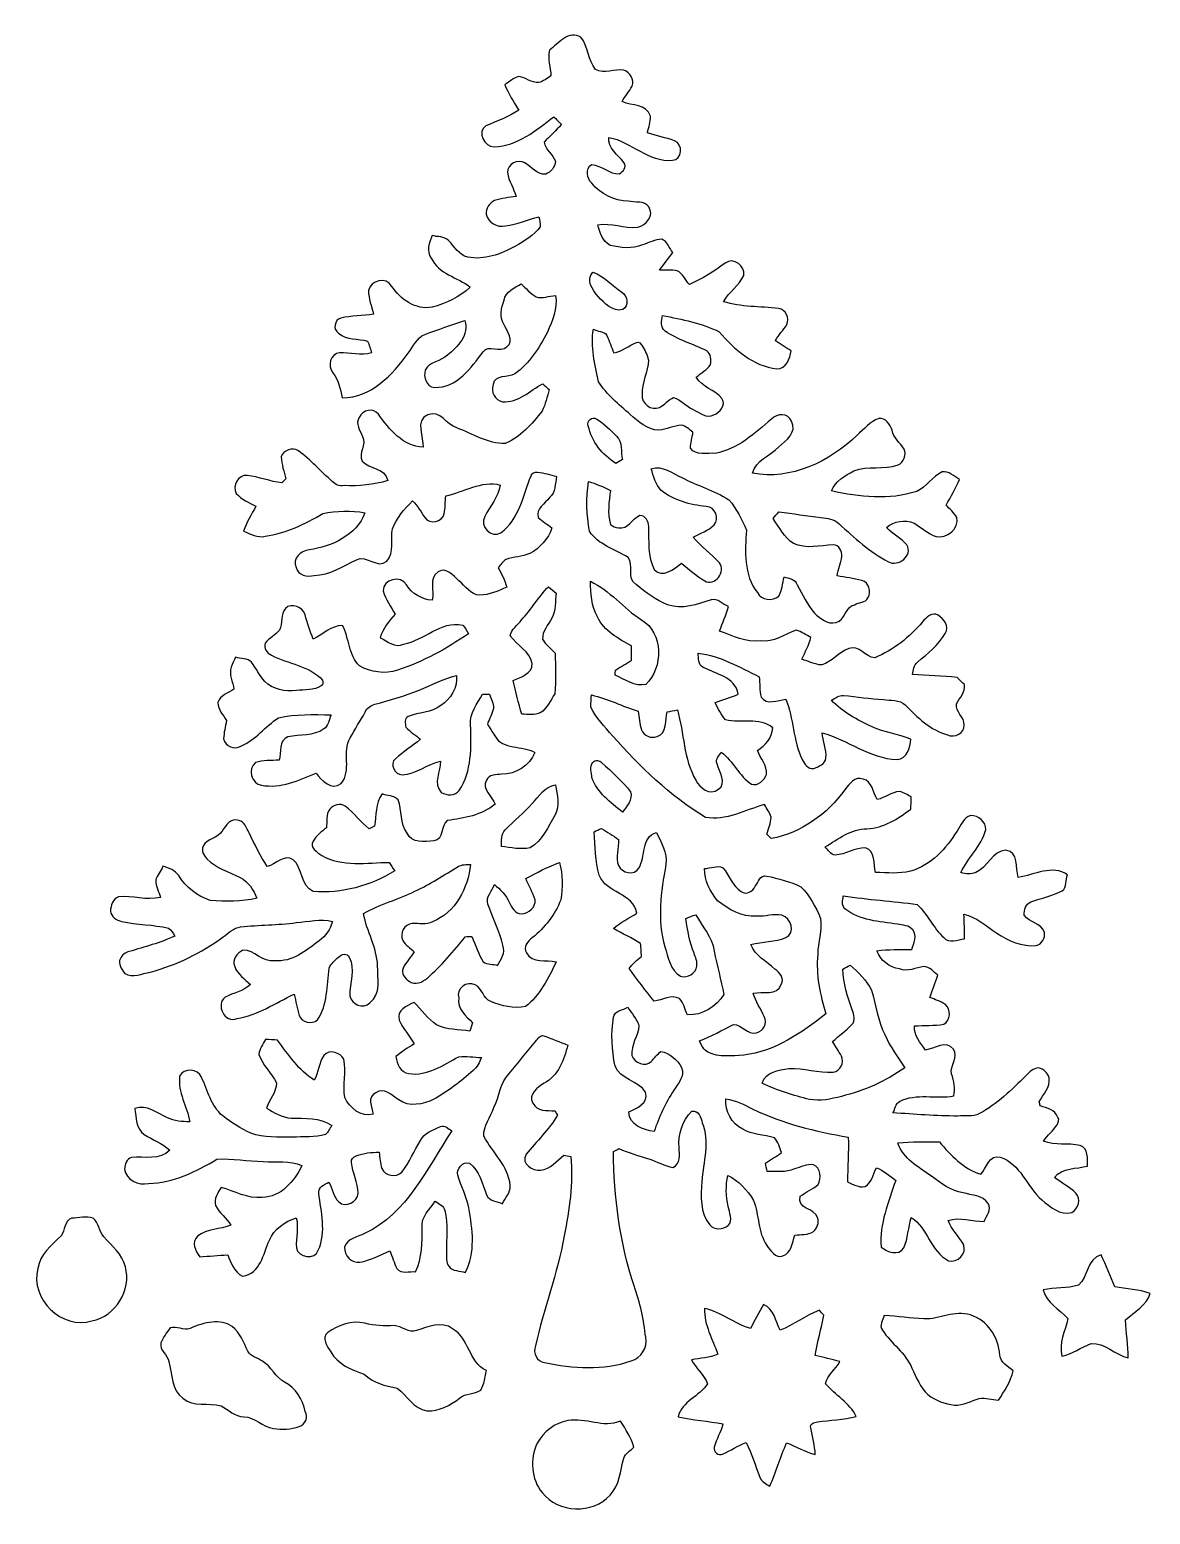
# Model space of a CAD drawing. Header units: centimetres. Extents: x -13.2 to 11.2, y -16.6 to 15.8.
import ezdxf

# ---------------------------------------------------------------- set-up
doc = ezdxf.new("R2010")
doc.units = ezdxf.units.CM
doc.header["$MEASUREMENT"] = 0
doc.layers.add('Camada 1', color=7, linetype='Continuous')

msp = doc.modelspace()

# ---------------------------------------------------------------- linework, layer by layer
at = {"layer": 'Camada 1'}
for points, knots in [([(-1.89301, 15.35042), (-1.71485, 15.49717), (-1.46756, 15.80092), (-1.21073, 15.63511), (-1.21073, 15.63511), (-1.0481, 15.43297), (-1.05763, 15.13311), (-0.88829, 14.93379), (-0.88829, 14.93379), (-0.70026, 14.81032), (-0.47413, 14.9613), (-0.27023, 14.91438), (-0.27023, 14.91438), (-0.13864, 14.86641), (-0.03528, 14.71401), (-0.09419, 14.57078), (-0.09419, 14.57078), (-0.15134, 14.44907), (-0.24518, 14.34959), (-0.30903, 14.23141), (-0.30903, 14.23141), (-0.0956, 14.12804), (0.22013, 14.19013), (0.30727, 13.91179), (0.30727, 13.91179), (0.31291, 13.78867), (0.27023, 13.67049), (0.24412, 13.55196), (0.24412, 13.55196), (0.43674, 13.47646), (0.64347, 13.44683), (0.83608, 13.37416), (0.83608, 13.37416), (1.02447, 13.30572), (1.00718, 12.95788), (0.78881, 12.95188), (0.78881, 12.95188), (0.26635, 12.89897), (-0.11007, 13.35793), (-0.59972, 13.4493), (-0.59972, 13.4493), (-0.62054, 13.2087), (-0.40428, 13.06936), (-0.27411, 12.90214), (-0.27411, 12.90214), (-0.19403, 12.79031), (-0.2921, 12.71129), (-0.36583, 12.65414), (-0.36583, 12.65414), (-0.59443, 12.64073), (-0.75847, 12.84005), (-0.97896, 12.85769), (-0.97896, 12.85769), (-1.11054, 12.7635), (-1.08479, 12.54972), (-0.97508, 12.44776), (-0.97508, 12.44776), (-0.7814, 12.20823), (-0.48189, 12.06606), (-0.17462, 12.05759), (-0.17462, 12.05759), (-0.03457, 12.01279), (0.18027, 12.08193), (0.27234, 11.93165), (0.27234, 11.93165), (0.39687, 11.7542), (0.21943, 11.51749), (0.03034, 11.48785), (0.03034, 11.48785), (-0.26494, 11.45575), (-0.55033, 11.59157), (-0.84384, 11.54148), (-0.84384, 11.54148), (-0.79163, 11.37955), (-0.73801, 11.17706), (-0.57185, 11.09169), (-0.57185, 11.09169), (-0.34255, 11.03171), (-0.0889, 11.01231), (0.13652, 11.10086), (0.13652, 11.10086), (0.27552, 11.14143), (0.40746, 11.22468), (0.55457, 11.22609), (0.55457, 11.22609), (0.67804, 11.17353), (0.72143, 11.03101), (0.79904, 10.93223), (0.79904, 10.93223), (0.69956, 10.80558), (0.59655, 10.6814), (0.50659, 10.54805), (0.50659, 10.54805), (0.635, 10.54206), (0.76623, 10.56075), (0.89359, 10.53535), (0.89359, 10.53535), (1.01847, 10.48032), (1.06468, 10.32969), (1.15817, 10.23796), (1.15817, 10.23796), (1.43933, 10.3565), (1.69686, 10.52089), (1.94063, 10.70292), (1.94063, 10.70292), (2.13254, 10.84756), (2.37878, 10.63413), (2.35197, 10.43622), (2.35197, 10.43622), (2.24226, 10.21644), (2.02706, 10.0711), (1.90077, 9.86084), (1.90077, 9.86084), (2.29023, 9.73984), (2.70369, 9.75854), (3.1048, 9.71268), (3.1048, 9.71268), (3.26108, 9.69821), (3.36056, 9.49854), (3.28401, 9.3606), (3.28401, 9.3606), (3.21204, 9.23607), (3.10621, 9.13483), (3.03706, 9.00783), (3.03706, 9.00783), (3.15207, 8.9348), (3.26743, 8.86037), (3.38243, 8.78699), (3.38243, 8.78699), (3.35633, 8.62154), (3.27519, 8.38941), (3.06987, 8.39188), (3.06987, 8.39188), (2.5527, 8.45714), (2.1336, 8.81592), (1.81292, 9.20397), (1.81292, 9.20397), (1.42946, 9.39412), (0.99483, 9.47702), (0.57432, 9.55816), (0.57432, 9.55816), (0.54398, 9.44351), (0.51964, 9.3024), (0.62865, 9.21914), (0.62865, 9.21914), (0.90558, 9.02441), (1.24142, 8.94045), (1.53952, 8.78558), (1.53952, 8.78558), (1.63583, 8.72314), (1.62842, 8.59014), (1.62172, 8.48854), (1.62172, 8.48854), (1.54587, 8.37036), (1.41005, 8.30439), (1.30775, 8.21055), (1.30775, 8.21055), (1.43545, 7.98865), (1.71697, 7.93856), (1.87043, 7.74382), (1.87043, 7.74382), (1.97132, 7.60518), (1.82104, 7.43973), (1.69439, 7.38893), (1.69439, 7.38893), (1.53776, 7.30038), (1.37866, 7.44185), (1.24178, 7.50323), (1.24178, 7.50323), (1.09114, 7.57696), (0.97684, 7.71772), (0.81562, 7.76781), (0.81562, 7.76781), (0.69815, 7.72477), (0.62124, 7.60765), (0.50835, 7.55262), (0.50835, 7.55262), (0.32597, 7.47113), (0.10513, 7.63623), (0.12629, 7.83237), (0.12629, 7.83237), (0.11007, 8.09343), (0.2607, 8.32555), (0.26705, 8.58379), (0.26705, 8.58379), (0.23566, 8.69315), (0.19403, 8.80145), (0.12947, 8.896), (0.12947, 8.896), (0.09737, 8.93657), (0.0635, 9.00112), (0.00317, 8.9662), (0.00317, 8.9662), (-0.16686, 8.90411), (-0.30903, 8.77958), (-0.49036, 8.74113), (-0.49036, 8.74113), (-0.54398, 8.86672), (-0.58914, 8.99654), (-0.64206, 9.12248), (-0.64206, 9.12248), (-0.69462, 9.2262), (-0.86113, 9.20291), (-0.93557, 9.26253), (-0.93557, 9.26253), (-1.00259, 8.87871), (-0.90876, 8.48466), (-0.82409, 8.11107), (-0.82409, 8.11107), (-0.64135, 7.83202), (-0.38206, 7.61612), (-0.13406, 7.39704), (-0.13406, 7.39704), (0.04833, 7.24605), (0.23918, 7.06402), (0.49248, 7.05485), (0.49248, 7.05485), (0.66005, 7.07037), (0.81527, 7.15398), (0.9839, 7.1635), (0.9839, 7.1635), (1.08303, 7.14516), (1.15852, 7.07108), (1.23754, 7.01357), (1.23754, 7.01357), (1.22308, 6.8961), (1.18181, 6.77898), (1.18392, 6.65939), (1.18392, 6.65939), (1.29928, 6.48864), (1.55681, 6.56449), (1.72755, 6.54897), (1.72755, 6.54897), (2.21227, 6.63645), (2.59115, 6.98606), (2.94957, 7.29897), (2.94957, 7.29897), (3.07446, 7.42315), (3.31717, 7.4355), (3.38843, 7.25099), (3.38843, 7.25099), (3.52213, 7.00229), (3.2639, 6.83119), (3.10762, 6.68267), (3.10762, 6.68267), (2.91465, 6.49746), (2.61549, 6.3941), (2.53436, 6.1147), (2.53436, 6.1147), (3.38279, 5.95489), (4.2224, 6.3694), (4.82141, 6.94372), (4.82141, 6.94372), (4.97276, 7.07214), (5.10505, 7.24147), (5.29625, 7.31167), (5.29625, 7.31167), (5.44759, 7.32684), (5.54143, 7.18009), (5.58588, 7.05555), (5.58588, 7.05555), (5.61058, 6.87811), (5.76862, 6.78603), (5.84941, 6.64245), (5.84941, 6.64245), (5.91255, 6.51757), (5.84094, 6.35212), (5.71606, 6.29673), (5.71606, 6.29673), (5.40597, 6.18807), (5.05777, 6.28756), (4.75227, 6.1655), (4.75227, 6.1655), (4.55965, 6.06107), (4.34481, 5.94642), (4.26438, 5.72841), (4.26438, 5.72841), (4.86974, 5.59012), (5.52415, 5.52168), (6.12457, 5.71712), (6.12457, 5.71712), (6.33624, 5.82154), (6.46783, 6.04132), (6.6809, 6.14221), (6.6809, 6.14221), (6.82554, 6.17925), (6.93808, 6.03215), (7.06085, 5.98135), (7.06085, 5.98135), (6.97336, 5.78802), (6.87387, 5.60035), (6.76487, 5.41831), (6.76487, 5.41831), (6.84706, 5.33259), (6.94196, 5.25498), (7.00017, 5.14914), (7.00017, 5.14914), (7.05309, 4.90008), (6.78004, 4.68877), (6.54791, 4.73181), (6.54791, 4.73181), (6.36693, 4.79178), (6.23041, 4.92972), (6.06884, 5.02356), (6.06884, 5.02356), (5.86352, 5.11246), (5.63104, 5.07047), (5.46559, 4.92901), (5.46559, 4.92901), (5.59647, 4.78367), (5.78238, 4.69971), (5.90903, 4.55154), (5.90903, 4.55154), (6.04802, 4.32223), (5.71959, 4.05659), (5.50651, 4.18253), (5.50651, 4.18253), (5.10222, 4.39526), (4.75862, 4.70112), (4.42912, 5.01332), (4.42912, 5.01332), (4.32647, 5.11986), (4.17019, 5.12516), (4.03366, 5.14667), (4.03366, 5.14667), (3.72604, 5.18619), (3.41912, 5.23028), (3.11256, 5.27473), (3.11256, 5.27473), (3.07022, 5.2264), (3.02754, 5.17842), (2.98556, 5.12974), (2.98556, 5.12974), (3.11961, 4.93748), (3.22862, 4.70923), (3.43323, 4.57976), (3.43323, 4.57976), (3.70664, 4.45029), (4.01285, 4.53919), (4.30107, 4.55048), (4.30107, 4.55048), (4.4323, 4.55507), (4.49545, 4.40866), (4.48874, 4.29613), (4.48874, 4.29613), (4.46617, 4.1529), (4.40549, 4.01849), (4.38432, 3.87456), (4.38432, 3.87456), (4.5653, 3.8421), (4.74804, 3.81811), (4.92725, 3.77402), (4.92725, 3.77402), (5.08388, 3.73345), (5.13821, 3.52143), (5.05883, 3.39125), (5.05883, 3.39125), (5.00874, 3.2833), (4.85316, 3.29706), (4.7692, 3.24379), (4.7692, 3.24379), (4.55965, 3.20005), (4.56459, 2.90759), (4.36174, 2.85186), (4.36174, 2.85186), (4.17371, 2.81164), (4.01637, 2.94217), (3.88937, 3.05929), (3.88937, 3.05929), (3.73274, 3.24626), (3.63114, 3.46922), (3.51402, 3.68088), (3.51402, 3.68088), (3.4731, 3.804), (3.33128, 3.81811), (3.22721, 3.85269), (3.22721, 3.85269), (3.19087, 3.71263), (3.19264, 3.55565), (3.11044, 3.43288), (3.11044, 3.43288), (2.98062, 3.31329), (2.72662, 3.34327), (2.64513, 3.50943), (2.64513, 3.50943), (2.34174, 3.89149), (2.37384, 4.41642), (2.40312, 4.87362), (2.40312, 4.87362), (2.31175, 5.10893), (2.18722, 5.34211), (2.02318, 5.53438), (2.02318, 5.53438), (1.70145, 5.73899), (1.3275, 5.84376), (0.99131, 6.02192), (0.99131, 6.02192), (0.78211, 6.11575), (0.56938, 6.29109), (0.32561, 6.21383), (0.32561, 6.21383), (0.37042, 6.04802), (0.42369, 5.87551), (0.53904, 5.74393), (0.53904, 5.74393), (0.81703, 5.51497), (1.17828, 5.42713), (1.52894, 5.38621), (1.52894, 5.38621), (1.72014, 5.38409), (1.82774, 5.12621), (1.69968, 4.98475), (1.69968, 4.98475), (1.57339, 4.85846), (1.391, 4.81048), (1.24178, 4.71558), (1.24178, 4.71558), (1.41746, 4.5152), (1.63336, 4.3561), (1.81469, 4.16137), (1.81469, 4.16137), (1.96568, 3.97898), (1.70886, 3.61703), (1.49401, 3.76837), (1.49401, 3.76837), (1.31057, 3.87632), (1.149, 4.01567), (0.9846, 4.14937), (0.9846, 4.14937), (0.83644, 4.03225), (0.56303, 3.80929), (0.39335, 4.00932), (0.39335, 4.00932), (0.24553, 4.29648), (0.27305, 4.63832), (0.26635, 4.95265), (0.26635, 4.95265), (0.25964, 5.05777), (0.19579, 5.2003), (0.07549, 5.19889), (0.07549, 5.19889), (-0.09172, 5.12798), (-0.17216, 4.88456), (-0.38911, 4.92301), (-0.38911, 4.92301), (-0.45402, 4.92266), (-0.51435, 4.95688), (-0.56127, 4.99851), (-0.56127, 4.99851), (-0.64417, 5.23946), (-0.58914, 5.49487), (-0.56727, 5.7404), (-0.56727, 5.7404), (-0.72214, 5.81413), (-0.87736, 5.88786), (-1.04281, 5.93407), (-1.04281, 5.93407), (-1.10525, 5.57495), (-1.08091, 5.20418), (-1.02588, 4.84681), (-1.02588, 4.84681), (-0.83185, 4.55366), (-0.46778, 4.45311), (-0.18133, 4.27637), (-0.18133, 4.27637), (-0.04269, 4.11374), (-0.22296, 3.81035), (-0.00106, 3.68582), (-0.00106, 3.68582), (0.20355, 3.50661), (0.43004, 3.34469), (0.68298, 3.24097), (0.68298, 3.24097), (1.00189, 3.12984), (1.33279, 3.2512), (1.63583, 3.34857), (1.63583, 3.34857), (1.77835, 3.39055), (1.89018, 3.25085), (2.01119, 3.20181), (2.01119, 3.20181), (1.96003, 3.01978), (1.88207, 2.84692), (1.81892, 2.66912), (1.81892, 2.66912), (2.10679, 2.55623), (2.39677, 2.42252), (2.71639, 2.4511), (2.71639, 2.4511), (3.00214, 2.41441), (3.23497, 2.60174), (3.49074, 2.68534), (3.49074, 2.68534), (3.60856, 2.65853), (3.70699, 2.58198), (3.81494, 2.53047), (3.81494, 2.53047), (3.76661, 2.36396), (3.68935, 2.20909), (3.61491, 2.05352), (3.61491, 2.05352), (3.75849, 2.00731), (3.90031, 1.93322), (4.05271, 1.92899), (4.05271, 1.92899), (4.27426, 1.99813), (4.4256, 2.20133), (4.63973, 2.28706), (4.63973, 2.28706), (4.86904, 2.37278), (4.99427, 2.09726), (5.207, 2.08386), (5.207, 2.08386), (5.61375, 2.25213), (5.9697, 2.53224), (6.24946, 2.8702), (6.24946, 2.8702), (6.33483, 2.96404), (6.4583, 3.09069), (6.59589, 3.01801), (6.59589, 3.01801), (6.70913, 2.93088), (6.85447, 2.7753), (6.74899, 2.61761), (6.74899, 2.61761), (6.60329, 2.35867), (6.36129, 2.1784), (6.14186, 1.98684), (6.14186, 1.98684), (6.06319, 1.92087), (6.04979, 1.81434), (6.03038, 1.71979), (6.03038, 1.71979), (6.35635, 1.69333), (6.68302, 1.68804), (7.00899, 1.65594), (7.00899, 1.65594), (7.04956, 1.61643), (7.13105, 1.53741), (7.17162, 1.49789), (7.17162, 1.49789), (7.18608, 1.33068), (7.06543, 1.21567), (6.99523, 1.08126), (6.99523, 1.08126), (6.95925, 0.89782), (7.17374, 0.79834), (7.16104, 0.61419), (7.16104, 0.61419), (7.17832, 0.44027), (6.94584, 0.32773), (6.79944, 0.4004), (6.79944, 0.4004), (6.42479, 0.50271), (6.13551, 0.78669), (5.86987, 1.05586), (5.86987, 1.05586), (5.74992, 1.18145), (5.55061, 1.14441), (5.39679, 1.17369), (5.39679, 1.17369), (5.10505, 1.18851), (4.81577, 1.23261), (4.52543, 1.26189), (4.52543, 1.26189), (4.42595, 1.27176), (4.34446, 1.20156), (4.26261, 1.15641), (4.26261, 1.15641), (4.51414, 0.90382), (4.82388, 0.71896), (5.1502, 0.57997), (5.1502, 0.57997), (5.41867, 0.45014), (5.721, 0.42051), (5.99546, 0.30656), (5.99546, 0.30656), (5.98523, 0.12488), (5.91361, -0.12171), (5.69383, -0.13511), (5.69383, -0.13511), (5.09376, -0.11959), (4.61927, 0.29739), (4.05941, 0.44873), (4.05941, 0.44873), (4.07247, 0.26529), (4.1596, 0.08396), (4.14232, -0.10195), (4.14232, -0.10195), (4.12962, -0.23707), (3.98462, -0.29351), (3.87456, -0.33232), (3.87456, -0.33232), (3.74932, -0.35736), (3.67171, -0.22966), (3.62303, -0.13547), (3.62303, -0.13547), (3.42512, 0.2794), (3.43817, 0.75812), (3.26461, 1.18075), (3.26461, 1.18075), (3.09069, 1.1624), (2.8448, 1.03999), (2.72979, 1.22802), (2.72979, 1.22802), (2.68499, 1.37089), (2.70192, 1.52435), (2.68534, 1.67146), (2.68534, 1.67146), (2.25319, 1.87078), (1.8355, 2.13677), (1.35114, 2.18511), (1.35114, 2.18511), (1.35819, 2.07645), (1.34408, 1.92969), (1.46297, 1.87466), (1.46297, 1.87466), (1.74625, 1.72156), (2.15618, 1.6704), (2.22567, 1.28976), (2.22567, 1.28976), (2.06234, 1.21744), (1.88983, 1.17016), (1.72402, 1.10525), (1.72402, 1.10525), (1.78364, 0.9712), (1.85773, 0.84526), (1.94733, 0.72849), (1.94733, 0.72849), (2.28741, 0.64417), (2.67829, 0.80045), (2.97815, 0.55739), (2.97815, 0.55739), (2.97145, 0.33091), (2.81764, 0.17568), (2.64336, 0.0575), (2.64336, 0.0575), (2.71956, -0.11254), (2.85574, -0.26599), (2.84445, -0.4632), (2.84445, -0.4632), (2.80141, -0.59267), (2.65889, -0.71931), (2.51601, -0.67733), (2.51601, -0.67733), (2.24226, -0.49847), (2.11984, -0.16898), (1.85455, 0.02187), (1.85455, 0.02187), (1.80975, -0.05503), (1.71344, -0.13688), (1.76283, -0.23389), (1.76283, -0.23389), (1.80869, -0.4064), (1.98896, -0.64699), (1.79352, -0.78705), (1.79352, -0.78705), (1.59385, -0.93909), (1.39171, -0.76024), (1.29999, -0.58596), (1.29999, -0.58596), (1.02411, -0.12136), (1.04775, 0.44062), (0.89641, 0.94544), (0.89641, 0.94544), (0.82162, 0.93169), (0.74754, 0.91687), (0.67345, 0.9017), (0.67345, 0.9017), (0.62336, 0.73272), (0.67874, 0.43497), (0.45685, 0.36901), (0.45685, 0.36901), (0.32773, 0.3115), (0.16157, 0.38029), (0.11042, 0.51117), (0.11042, 0.51117), (0.06879, 0.64241), (0.06667, 0.78317), (0.04022, 0.91652), (0.04022, 0.91652), (-0.30127, 1.02764), (-0.62618, 1.18816), (-0.97614, 1.27282), (-0.97614, 1.27282), (-0.9846, 1.18427), (-0.99589, 1.10067), (-0.99624, 1.00965), (-0.99624, 1.00965), (-0.87806, 0.77223), (-0.68933, 0.58067), (-0.51788, 0.38135), (-0.51788, 0.38135), (0.07973, -0.29139), (0.73272, -0.9338), (1.50812, -1.40017), (1.50812, -1.40017), (1.95792, -1.49225), (2.37878, -1.23366), (2.80176, -1.12042), (2.80176, -1.12042), (2.84762, -1.2125), (2.91677, -1.29681), (2.94428, -1.39806), (2.94428, -1.39806), (2.93758, -1.52576), (2.88396, -1.645), (2.85256, -1.76777), (2.85256, -1.76777), (2.8829, -1.79917), (2.91359, -1.83092), (2.94428, -1.86302), (2.94428, -1.86302), (3.59657, -1.74096), (4.17266, -1.33279), (4.55577, -0.79728), (4.55577, -0.79728), (4.64573, -0.67769), (4.77802, -0.49636), (4.95371, -0.56268), (4.95371, -0.56268), (5.15832, -0.61524), (5.16608, -0.86042), (5.26344, -1.01036), (5.26344, -1.01036), (5.43419, -0.97437), (5.57001, -0.84561), (5.74957, -0.83432), (5.74957, -0.83432), (5.84341, -0.85231), (5.92208, -0.91087), (6.00392, -0.95814), (6.00392, -0.95814), (6.00216, -1.02341), (5.99863, -1.15464), (5.99722, -1.21991), (5.99722, -1.21991), (5.71182, -1.42699), (5.40526, -1.63936), (5.03767, -1.64818), (5.03767, -1.64818), (4.68947, -1.65065), (4.4069, -1.87078), (4.12644, -2.04752), (4.12644, -2.04752), (4.191, -2.11208), (4.24462, -2.21121), (4.34128, -2.22779), (4.34128, -2.22779), (4.57059, -2.20804), (4.77026, -2.06022), (5.00592, -2.06834), (5.00592, -2.06834), (5.23452, -2.13078), (5.17137, -2.42535), (5.22676, -2.60174), (5.22676, -2.60174), (5.48111, -2.61373), (5.73899, -2.6349), (5.98981, -2.57845), (5.98981, -2.57845), (6.43361, -2.44122), (6.77227, -2.08739), (7.00511, -1.69827), (7.00511, -1.69827), (7.09154, -1.58009), (7.14622, -1.39947), (7.30638, -1.36137), (7.30638, -1.36137), (7.47007, -1.35396), (7.63975, -1.49895), (7.63587, -1.66829), (7.63587, -1.66829), (7.54062, -2.02565), (7.23935, -2.27542), (7.09048, -2.60667), (7.09048, -2.60667), (7.19596, -2.63066), (7.31202, -2.65747), (7.41292, -2.60103), (7.41292, -2.60103), (7.67785, -2.50119), (7.77028, -2.13042), (8.07155, -2.11772), (8.07155, -2.11772), (8.36154, -2.15018), (8.27581, -2.50366), (8.34355, -2.7118), (8.34355, -2.7118), (8.69103, -2.65853), (9.08932, -2.42429), (9.41917, -2.65747), (9.41917, -2.65747), (9.36942, -2.75661), (9.41493, -2.93088), (9.30345, -3.0039), (9.30345, -3.0039), (9.08579, -3.11185), (8.84731, -3.16618), (8.61977, -3.24732), (8.61977, -3.24732), (8.50512, -3.28542), (8.46667, -3.42724), (8.47443, -3.53589), (8.47443, -3.53589), (8.58344, -3.7017), (8.85402, -3.70417), (8.91399, -3.90913), (8.91399, -3.90913), (8.93692, -4.03049), (8.86142, -4.17442), (8.73513, -4.20229), (8.73513, -4.20229), (8.42539, -4.22557), (8.12235, -4.10069), (7.87224, -3.92642), (7.87224, -3.92642), (7.64046, -3.77719), (7.43303, -3.57752), (7.15539, -3.51719), (7.15539, -3.51719), (7.16033, -3.69535), (7.17268, -3.87421), (7.16703, -4.05271), (7.16703, -4.05271), (7.01675, -4.07), (6.83189, -4.16595), (6.71689, -4.02555), (6.71689, -4.02555), (6.48511, -3.81741), (6.36023, -3.51508), (6.13763, -3.30271), (6.13763, -3.30271), (5.60141, -3.22474), (5.05636, -3.20075), (4.52014, -3.11221), (4.52014, -3.11221), (4.50779, -3.2064), (4.47534, -3.32317), (4.55718, -3.39654), (4.55718, -3.39654), (4.88033, -3.65866), (5.31107, -3.67418), (5.70442, -3.73345), (5.70442, -3.73345), (5.81378, -3.75885), (5.96406, -3.75391), (6.03673, -3.85939), (6.03673, -3.85939), (6.14398, -3.98004), (6.05966, -4.1529), (6.01804, -4.2859), (6.01804, -4.2859), (5.76227, -4.28942), (5.5058, -4.27814), (5.25286, -4.31482), (5.25286, -4.31482), (5.33012, -4.52332), (5.52838, -4.68066), (5.74922, -4.71099), (5.74922, -4.71099), (5.93055, -4.78331), (6.10235, -4.68101), (6.27909, -4.65949), (6.27909, -4.65949), (6.4075, -4.6609), (6.49393, -4.77273), (6.58389, -4.84928), (6.58389, -4.84928), (6.53344, -5.01332), (6.465, -5.17137), (6.40962, -5.33365), (6.40962, -5.33365), (6.52215, -5.37951), (6.64175, -5.41373), (6.74335, -5.48322), (6.74335, -5.48322), (6.88128, -5.58518), (6.86999, -5.84094), (6.71407, -5.91714), (6.71407, -5.91714), (6.5031, -5.9503), (6.28791, -5.94395), (6.07554, -5.95348), (6.07554, -5.95348), (6.05543, -6.16267), (6.2036, -6.32037), (6.31331, -6.483), (6.31331, -6.483), (6.50628, -6.45089), (6.77757, -6.25863), (6.92467, -6.46359), (6.92467, -6.46359), (7.05203, -6.63187), (6.83472, -6.82343), (6.88728, -7.00475), (6.88728, -7.00475), (6.93914, -7.15857), (6.96524, -7.31979), (6.93455, -7.48136), (6.93455, -7.48136), (6.54367, -7.55474), (6.11822, -7.41468), (5.75098, -7.60271), (5.75098, -7.60271), (5.66067, -7.64963), (5.65397, -7.77628), (5.60529, -7.85072), (5.60529, -7.85072), (6.07624, -7.8867), (6.54791, -7.92198), (7.02063, -7.92374), (7.02063, -7.92374), (7.17585, -7.90716), (7.35154, -7.94985), (7.49582, -7.87082), (7.49582, -7.87082), (7.87929, -7.65704), (8.20208, -7.354), (8.50618, -7.0418), (8.50618, -7.0418), (8.58273, -6.96383), (8.67057, -6.88164), (8.78452, -6.87105), (8.78452, -6.87105), (8.89423, -6.8901), (8.98419, -6.98218), (9.0177, -7.0866), (9.0177, -7.0866), (9.04699, -7.29368), (8.88894, -7.44855), (8.79581, -7.61189), (8.79581, -7.61189), (8.80498, -7.64117), (8.8145, -7.67045), (8.82438, -7.70008), (8.82438, -7.70008), (8.96585, -7.75617), (9.15388, -7.78122), (9.20503, -7.95232), (9.20503, -7.95232), (9.25124, -8.00417), (9.21279, -8.06485), (9.18951, -8.11459), (9.18951, -8.11459), (9.10802, -8.24512), (8.98419, -8.34249), (8.89564, -8.46808), (8.89564, -8.46808), (9.14753, -8.57426), (9.43081, -8.50477), (9.69116, -8.56615), (9.69116, -8.56615), (9.88272, -8.62683), (9.84955, -8.85437), (9.85767, -9.01418), (9.85767, -9.01418), (9.61178, -9.08403), (9.3031, -9.03852), (9.13306, -9.26253), (9.13306, -9.26253), (9.28617, -9.38036), (9.45974, -9.47455), (9.6012, -9.60825), (9.6012, -9.60825), (9.7222, -9.73137), (9.652, -9.95045), (9.51089, -10.027), (9.51089, -10.027), (9.25089, -10.10073), (9.04064, -9.90388), (8.85472, -9.7543), (8.85472, -9.7543), (8.5277, -9.47102), (8.39082, -8.95879), (7.94879, -8.82262), (7.94879, -8.82262), (7.71737, -8.74289), (7.64434, -9.0745), (7.52122, -9.19374), (7.52122, -9.19374), (7.14375, -9.08085), (6.86788, -8.77923), (6.62199, -8.48713), (6.62199, -8.48713), (6.31825, -8.48854), (6.0131, -8.47125), (5.71182, -8.51041), (5.71182, -8.51041), (5.82577, -8.86107), (6.1662, -9.0357), (6.4456, -9.23643), (6.4456, -9.23643), (6.6555, -9.39024), (6.87176, -9.55781), (7.1381, -9.59732), (7.1381, -9.59732), (7.32402, -9.65623), (7.57061, -9.64777), (7.6835, -9.83403), (7.6835, -9.83403), (7.76675, -9.96632), (7.64752, -10.10426), (7.5946, -10.2235), (7.5946, -10.2235), (7.33284, -10.22174), (7.06755, -10.1226), (6.80896, -10.20057), (6.80896, -10.20057), (6.88763, -10.39495), (7.03827, -10.54523), (7.14551, -10.72303), (7.14551, -10.72303), (7.22947, -10.92235), (7.0171, -11.14178), (6.8199, -11.08392), (6.8199, -11.08392), (6.42373, -10.88496), (6.36587, -10.36285), (6.0011, -10.13777), (6.0011, -10.13777), (5.94148, -10.35826), (5.93337, -10.5925), (5.84482, -10.80452), (5.84482, -10.80452), (5.71853, -10.98268), (5.48852, -10.89554), (5.34741, -10.78689), (5.34741, -10.78689), (5.31072, -10.27606), (5.50263, -9.80122), (5.66596, -9.32956), (5.66596, -9.32956), (5.53261, -9.22549), (5.40173, -9.11719), (5.24439, -9.05122), (5.24439, -9.05122), (5.17666, -9.19409), (5.14456, -9.37754), (4.99569, -9.46256), (4.99569, -9.46256), (4.85246, -9.49395), (4.73357, -9.40964), (4.60939, -9.36131), (4.60939, -9.36131), (4.61857, -9.03429), (4.63762, -8.70832), (4.6295, -8.382), (4.6295, -8.382), (3.91442, -8.26205), (3.2004, -8.09025), (2.54635, -7.76958), (2.54635, -7.76958), (2.35691, -7.67609), (2.16676, -7.57943), (1.95439, -7.54909), (1.95439, -7.54909), (1.93851, -7.81509), (2.07574, -8.09272), (2.32481, -8.20632), (2.32481, -8.20632), (2.52836, -8.34954), (2.79188, -8.31321), (3.01519, -8.4014), (3.01519, -8.4014), (3.10586, -8.4843), (3.12773, -8.61342), (3.17359, -8.72172), (3.17359, -8.72172), (3.05929, -8.80357), (2.93934, -8.8773), (2.81834, -8.94891), (2.81834, -8.94891), (2.8321, -9.0103), (2.84621, -9.07133), (2.86032, -9.13306), (2.86032, -9.13306), (3.05858, -9.13059), (3.26743, -9.16199), (3.4544, -9.07909), (3.4544, -9.07909), (3.58775, -9.04169), (3.7278, -8.96197), (3.87032, -8.98737), (3.87032, -8.98737), (4.02696, -9.05616), (4.05059, -9.28335), (3.96946, -9.41881), (3.96946, -9.41881), (3.85762, -9.52817), (3.7024, -9.57827), (3.58175, -9.67634), (3.58175, -9.67634), (3.48827, -9.95221), (3.89572, -9.9254), (3.95605, -10.1413), (3.95605, -10.1413), (4.00015, -10.24855), (3.95393, -10.37484), (3.86715, -10.44575), (3.86715, -10.44575), (3.74544, -10.52054), (3.59657, -10.5096), (3.46004, -10.52477), (3.46004, -10.52477), (3.40572, -10.68775), (3.38949, -10.91459), (3.19899, -10.97915), (3.19899, -10.97915), (3.03671, -11.03595), (2.93194, -10.85427), (2.8515, -10.74914), (2.8515, -10.74914), (2.6476, -10.46127), (2.68711, -10.08415), (2.56011, -9.767), (2.56011, -9.767), (2.42923, -9.53664), (2.23591, -9.34014), (1.99954, -9.21844), (1.99954, -9.21844), (1.95404, -9.44104), (1.94839, -9.67458), (2.00942, -9.89542), (2.00942, -9.89542), (2.02389, -10.02912), (2.12584, -10.20163), (2.00413, -10.31134), (2.00413, -10.31134), (1.89406, -10.39636), (1.70004, -10.42352), (1.60761, -10.30005), (1.60761, -10.30005), (1.38642, -10.04111), (1.40864, -9.66717), (1.43298, -9.35179), (1.43298, -9.35179), (1.46297, -8.92775), (1.60796, -8.47972), (1.4411, -8.06873), (1.4411, -8.06873), (1.41111, -7.96572), (1.35749, -7.78157), (1.21038, -7.81932), (1.21038, -7.81932), (0.99836, -8.0204), (0.91193, -8.32697), (0.9338, -8.61342), (0.9338, -8.61342), (0.95038, -8.76088), (0.96449, -8.96796), (0.80222, -9.04452), (0.80222, -9.04452), (0.61207, -9.023), (0.45402, -8.9094), (0.2734, -8.8586), (0.2734, -8.8586), (0.05151, -8.79545), (-0.16545, -8.7182), (-0.37959, -8.63353), (-0.37959, -8.63353), (-0.4191, -8.65575), (-0.45826, -8.67798), (-0.49777, -8.70056), (-0.49777, -8.70056), (-0.49001, -9.69292), (-0.36407, -10.69093), (-0.04657, -11.63426), (-0.04657, -11.63426), (0.08043, -11.99621), (0.16545, -12.37368), (0.20461, -12.75538), (0.20461, -12.75538), (0.254, -12.9801), (0.10125, -13.20341), (-0.11112, -13.27185), (-0.11112, -13.27185), (-0.71967, -13.48387), (-1.38571, -13.43166), (-2.00695, -13.30783), (-2.00695, -13.30783), (-2.17205, -13.2842), (-2.26377, -13.09828), (-2.20345, -12.94271), (-2.20345, -12.94271), (-2.02283, -12.13344), (-1.71626, -11.35556), (-1.57727, -10.53571), (-1.57727, -10.53571), (-1.46367, -9.96809), (-1.36772, -9.38883), (-1.43298, -8.80851), (-1.43298, -8.80851), (-1.48343, -8.79757), (-1.53317, -8.78769), (-1.58291, -8.77711), (-1.58291, -8.77711), (-1.73814, -8.89917), (-1.87607, -9.08085), (-2.08492, -9.10837), (-2.08492, -9.10837), (-2.26483, -9.12036), (-2.52589, -8.97467), (-2.407, -8.75806), (-2.407, -8.75806), (-2.18087, -8.47196), (-1.90324, -8.22501), (-1.72226, -7.90399), (-1.72226, -7.90399), (-1.73567, -7.88035), (-1.76212, -7.83308), (-1.77553, -7.80944), (-1.77553, -7.80944), (-1.9491, -7.79639), (-2.17029, -7.8359), (-2.25919, -7.63834), (-2.25919, -7.63834), (-2.37561, -7.45278), (-2.153, -7.29015), (-2.01436, -7.20866), (-2.01436, -7.20866), (-1.70497, -7.04144), (-1.5748, -6.69466), (-1.49684, -6.37258), (-1.49684, -6.37258), (-1.67181, -6.30908), (-1.84115, -6.23005), (-2.01859, -6.17467), (-2.01859, -6.17467), (-2.10009, -6.13869), (-2.14877, -6.24311), (-2.19781, -6.28579), (-2.19781, -6.28579), (-2.39007, -6.51792), (-2.57387, -6.75746), (-2.77036, -6.98641), (-2.77036, -6.98641), (-2.97427, -7.1889), (-2.98909, -7.49194), (-3.1115, -7.73994), (-3.1115, -7.73994), (-3.18523, -7.94667), (-3.33516, -8.13223), (-3.33269, -8.36189), (-3.33269, -8.36189), (-3.13902, -8.71996), (-2.79153, -9.011), (-2.75484, -9.44139), (-2.75484, -9.44139), (-2.74073, -9.59309), (-2.86738, -9.7095), (-2.92523, -9.83897), (-2.92523, -9.83897), (-3.03495, -9.78605), (-3.21804, -9.78394), (-3.27025, -9.64671), (-3.27025, -9.64671), (-3.36621, -9.40435), (-3.41842, -9.11225), (-3.6449, -8.95244), (-3.6449, -8.95244), (-3.78919, -8.90023), (-3.93347, -9.0812), (-3.90066, -9.21702), (-3.90066, -9.21702), (-3.82587, -9.45515), (-3.70593, -9.6774), (-3.66148, -9.92646), (-3.66148, -9.92646), (-3.57434, -10.38542), (-3.50626, -10.91106), (-3.73521, -11.3418), (-3.73521, -11.3418), (-3.8481, -11.29841), (-4.01779, -11.31887), (-4.0961, -11.20352), (-4.0961, -11.20352), (-4.16242, -11.11567), (-4.14479, -10.9989), (-4.14831, -10.89589), (-4.14831, -10.89589), (-4.14902, -10.59286), (-4.10457, -10.28347), (-4.18183, -9.98679), (-4.18183, -9.98679), (-4.20441, -9.88201), (-4.31059, -9.83721), (-4.39102, -9.78394), (-4.39102, -9.78394), (-4.50709, -9.95856), (-4.70747, -10.11696), (-4.67431, -10.35367), (-4.67431, -10.35367), (-4.67713, -10.68176), (-4.67854, -11.01901), (-4.8193, -11.32311), (-4.8193, -11.32311), (-4.95582, -11.30829), (-5.13433, -11.37779), (-5.23028, -11.25255), (-5.23028, -11.25255), (-5.29484, -11.13014), (-5.32447, -10.99361), (-5.38515, -10.86979), (-5.38515, -10.86979), (-5.59999, -10.95728), (-5.80707, -11.0751), (-6.03779, -11.11497), (-6.03779, -11.11497), (-6.22124, -11.13578), (-6.39163, -10.97209), (-6.37081, -10.78759), (-6.37081, -10.78759), (-6.31895, -10.59215), (-6.08718, -10.56746), (-5.93372, -10.48526), (-5.93372, -10.48526), (-5.00062, -10.05311), (-4.56918, -9.05616), (-4.03119, -8.24512), (-4.03119, -8.24512), (-4.10633, -8.20279), (-4.185, -8.11565), (-4.27849, -8.15446), (-4.27849, -8.15446), (-4.43936, -8.22395), (-4.63232, -8.28604), (-4.71734, -8.45432), (-4.71734, -8.45432), (-4.85704, -8.68221), (-4.94982, -8.94009), (-5.1248, -9.14576), (-5.1248, -9.14576), (-5.24334, -9.27664), (-5.48605, -9.22902), (-5.55519, -9.06956), (-5.55519, -9.06956), (-5.60105, -8.95562), (-5.60035, -8.83038), (-5.61516, -8.71044), (-5.61516, -8.71044), (-5.78414, -8.71537), (-5.957, -8.72984), (-6.11575, -8.79087), (-6.11575, -8.79087), (-6.17925, -8.81168), (-6.23041, -8.87024), (-6.223, -8.94009), (-6.223, -8.94009), (-6.19266, -9.16693), (-6.08224, -9.37754), (-6.07695, -9.60967), (-6.07695, -9.60967), (-6.08718, -9.79734), (-6.35388, -9.94057), (-6.49922, -9.79805), (-6.49922, -9.79805), (-6.61564, -9.68128), (-6.64386, -9.50912), (-6.71477, -9.3659), (-6.71477, -9.3659), (-6.81002, -9.41634), (-6.95113, -9.47455), (-6.93455, -9.6072), (-6.93455, -9.6072), (-6.88587, -10.01677), (-6.76557, -10.45492), (-6.94619, -10.85039), (-6.94619, -10.85039), (-7.00828, -11.07546), (-7.39493, -11.01831), (-7.4228, -10.79888), (-7.4228, -10.79888), (-7.44573, -10.58051), (-7.36635, -10.36179), (-7.42703, -10.14624), (-7.42703, -10.14624), (-7.67292, -10.22279), (-7.91245, -10.38613), (-8.0137, -10.63096), (-8.0137, -10.63096), (-8.15022, -10.93294), (-8.20314, -11.36579), (-8.60319, -11.42189), (-8.60319, -11.42189), (-8.78699, -11.32487), (-8.85119, -11.13014), (-8.92387, -10.95304), (-8.92387, -10.95304), (-9.12742, -10.96751), (-9.33132, -10.98197), (-9.53488, -10.99644), (-9.53488, -10.99644), (-9.63224, -10.86697), (-9.72326, -10.67964), (-9.58144, -10.54453), (-9.58144, -10.54453), (-9.37789, -10.38542), (-9.09038, -10.39918), (-8.85472, -10.30781), (-8.85472, -10.30781), (-8.94644, -10.14871), (-9.10731, -10.04111), (-9.19127, -9.87884), (-9.19127, -9.87884), (-9.23678, -9.72608), (-9.13765, -9.60296), (-9.06886, -9.48161), (-9.06886, -9.48161), (-8.77147, -9.56134), (-8.4903, -9.73455), (-8.16998, -9.69962), (-8.16998, -9.69962), (-7.76005, -9.6961), (-7.47254, -9.34402), (-7.3032, -9.00606), (-7.3032, -9.00606), (-7.56744, -8.88012), (-7.86871, -8.94644), (-8.14952, -8.91469), (-8.14952, -8.91469), (-8.48642, -8.91646), (-8.82297, -8.84061), (-9.15846, -8.86495), (-9.15846, -8.86495), (-9.61602, -9.13624), (-10.11202, -9.38777), (-10.656, -9.39624), (-10.656, -9.39624), (-10.86838, -9.4421), (-11.15695, -9.32004), (-11.17565, -9.0805), (-11.17565, -9.0805), (-11.176, -8.98207), (-11.1312, -8.85754), (-11.02677, -8.83038), (-11.02677, -8.83038), (-10.74455, -8.79334), (-10.40694, -8.90411), (-10.18963, -8.66704), (-10.18963, -8.66704), (-10.35367, -8.52029), (-10.56322, -8.44409), (-10.74561, -8.32626), (-10.74561, -8.32626), (-10.93576, -8.19997), (-10.91882, -7.95479), (-10.95622, -7.75511), (-10.95622, -7.75511), (-10.69269, -7.66092), (-10.46797, -7.862), (-10.23902, -7.96149), (-10.23902, -7.96149), (-10.08944, -8.03839), (-9.91905, -8.04086), (-9.75501, -8.0518), (-9.75501, -8.0518), (-9.80757, -7.71243), (-10.01995, -7.40375), (-9.9755, -7.05167), (-9.9755, -7.05167), (-9.88307, -6.86611), (-9.57545, -6.89081), (-9.49501, -7.07425), (-9.49501, -7.07425), (-9.36907, -7.36776), (-9.28476, -7.70255), (-9.03358, -7.92162), (-9.03358, -7.92162), (-8.84167, -8.0645), (-8.63882, -8.19467), (-8.42257, -8.29874), (-8.42257, -8.29874), (-8.13435, -8.41199), (-7.8165, -8.37353), (-7.51381, -8.38412), (-7.51381, -8.38412), (-7.27357, -8.37212), (-7.02275, -8.39188), (-6.78885, -8.32379), (-6.78885, -8.32379), (-6.72712, -8.27299), (-6.69537, -8.19609), (-6.65304, -8.13047), (-6.65304, -8.13047), (-6.91303, -7.93609), (-7.23759, -7.98195), (-7.53886, -7.96713), (-7.53886, -7.96713), (-7.7403, -7.95831), (-7.90963, -7.84613), (-8.0772, -7.74806), (-8.0772, -7.74806), (-8.02111, -7.55826), (-7.85777, -7.40551), (-7.85848, -7.19984), (-7.85848, -7.19984), (-7.96784, -6.98112), (-8.16998, -6.81073), (-8.24477, -6.57542), (-8.24477, -6.57542), (-8.23595, -6.45407), (-8.14917, -6.35529), (-8.10013, -6.2484), (-8.10013, -6.2484), (-8.03381, -6.25299), (-7.90187, -6.2618), (-7.8359, -6.26639), (-7.8359, -6.26639), (-7.60024, -6.58213), (-7.37447, -6.92503), (-7.03368, -7.13881), (-7.03368, -7.13881), (-6.93667, -6.96877), (-6.93596, -6.75887), (-6.82378, -6.59765), (-6.82378, -6.59765), (-6.70172, -6.45689), (-6.46289, -6.53662), (-6.38634, -6.68408), (-6.38634, -6.68408), (-6.33624, -6.9596), (-6.40609, -7.24359), (-6.3694, -7.52087), (-6.3694, -7.52087), (-6.25687, -7.741), (-6.01204, -7.9636), (-5.74675, -7.8807), (-5.74675, -7.8807), (-5.77921, -7.72901), (-5.88574, -7.50182), (-5.6896, -7.41539), (-5.6896, -7.41539), (-5.51109, -7.28345), (-5.33047, -7.481), (-5.18901, -7.5699), (-5.18901, -7.5699), (-4.96394, -7.73747), (-4.65526, -7.66551), (-4.41995, -7.5572), (-4.41995, -7.5572), (-4.11092, -7.38329), (-3.83117, -7.16209), (-3.56341, -6.93067), (-3.56341, -6.93067), (-3.47486, -6.858), (-3.42512, -6.7497), (-3.38384, -6.64669), (-3.38384, -6.64669), (-3.54718, -6.63469), (-3.71228, -6.61529), (-3.87526, -6.62834), (-3.87526, -6.62834), (-4.2164, -6.80332), (-4.56071, -7.05661), (-4.96887, -6.99664), (-4.96887, -6.99664), (-5.15726, -6.9723), (-5.22041, -6.78286), (-5.25145, -6.62481), (-5.25145, -6.62481), (-5.12727, -6.51898), (-4.99075, -6.42973), (-4.84928, -6.34894), (-4.84928, -6.34894), (-4.95688, -6.17467), (-5.0927, -6.01768), (-5.17948, -5.83071), (-5.17948, -5.83071), (-5.24228, -5.61234), (-5.00662, -5.50686), (-4.85211, -5.4416), (-4.85211, -5.4416), (-4.69018, -5.60493), (-4.55542, -5.80284), (-4.3621, -5.93231), (-4.3621, -5.93231), (-4.13985, -6.04555), (-3.87632, -6.03074), (-3.63537, -6.06919), (-3.63537, -6.06919), (-3.61527, -6.00851), (-3.59481, -5.94854), (-3.57434, -5.88857), (-3.57434, -5.88857), (-3.72145, -5.74075), (-3.91689, -5.58306), (-3.8795, -5.34458), (-3.8795, -5.34458), (-3.94582, -5.14491), (-3.69499, -4.96182), (-3.52213, -5.0546), (-3.52213, -5.0546), (-3.36409, -5.13045), (-3.34574, -5.35199), (-3.181, -5.42219), (-3.181, -5.42219), (-2.94358, -5.51462), (-2.67582, -5.58906), (-2.42182, -5.53367), (-2.42182, -5.53367), (-2.10361, -5.2892), (-1.9237, -4.90855), (-1.74872, -4.55683), (-1.74872, -4.55683), (-1.96956, -4.50109), (-2.27471, -4.59669), (-2.40171, -4.35892), (-2.40171, -4.35892), (-2.48356, -4.23545), (-2.36749, -4.09822), (-2.27048, -4.02696), (-2.27048, -4.02696), (-1.99672, -3.81317), (-1.77729, -3.52672), (-1.65135, -3.20252), (-1.65135, -3.20252), (-1.60761, -2.93335), (-1.59914, -2.65042), (-1.68063, -2.3876), (-1.68063, -2.3876), (-1.93675, -2.47826), (-2.17452, -2.61091), (-2.41441, -2.7372), (-2.41441, -2.7372), (-2.3495, -2.89313), (-2.25813, -3.03883), (-2.21051, -3.20146), (-2.21051, -3.20146), (-2.19322, -3.36867), (-2.35162, -3.49321), (-2.50507, -3.51049), (-2.50507, -3.51049), (-2.64901, -3.50696), (-2.72097, -3.36303), (-2.7753, -3.25085), (-2.7753, -3.25085), (-2.84515, -3.09492), (-2.96933, -2.97321), (-3.10021, -2.86773), (-3.10021, -2.86773), (-3.14325, -3.00496), (-3.29741, -3.13866), (-3.24132, -3.29494), (-3.24132, -3.29494), (-3.1429, -3.59833), (-2.98732, -3.88091), (-2.91465, -4.19347), (-2.91465, -4.19347), (-2.84833, -4.35998), (-2.95663, -4.5025), (-3.03248, -4.63726), (-3.03248, -4.63726), (-3.13055, -4.59493), (-3.25367, -4.62492), (-3.34257, -4.55824), (-3.34257, -4.55824), (-3.44699, -4.38291), (-3.51331, -4.18888), (-3.59445, -4.00297), (-3.59445, -4.00297), (-3.64208, -4.00403), (-3.68935, -4.00509), (-3.73627, -4.0065), (-3.73627, -4.0065), (-3.98745, -4.32858), (-4.25767, -4.63762), (-4.56353, -4.9089), (-4.56353, -4.9089), (-4.66725, -5.00309), (-4.83835, -5.0733), (-4.96288, -4.98087), (-4.96288, -4.98087), (-5.05072, -4.92019), (-5.14879, -4.80377), (-5.09411, -4.6923), (-5.09411, -4.6923), (-5.02602, -4.56459), (-4.92901, -4.45488), (-4.84964, -4.33423), (-4.84964, -4.33423), (-4.93818, -4.25944), (-5.04049, -4.19417), (-5.10011, -4.09187), (-5.10011, -4.09187), (-5.17278, -3.93594), (-5.06659, -3.7278), (-4.89409, -3.71757), (-4.89409, -3.71757), (-4.74662, -3.71299), (-4.58787, -3.76414), (-4.45276, -3.68018), (-4.45276, -3.68018), (-3.94617, -3.47945), (-3.67665, -2.94358), (-3.6195, -2.42782), (-3.6195, -2.42782), (-3.71087, -2.43276), (-3.80894, -2.42641), (-3.89008, -2.47544), (-3.89008, -2.47544), (-4.20158, -2.66065), (-4.50532, -2.85997), (-4.83411, -3.01413), (-4.83411, -3.01413), (-5.19994, -3.19652), (-5.60387, -3.29177), (-5.9563, -3.50167), (-5.9563, -3.50167), (-5.88962, -3.89114), (-5.66491, -4.24004), (-5.65115, -4.63973), (-5.65115, -4.63973), (-5.65221, -4.90326), (-5.56613, -5.26838), (-5.82295, -5.44865), (-5.82295, -5.44865), (-5.96865, -5.60141), (-6.22018, -5.48181), (-6.25581, -5.29766), (-6.25581, -5.29766), (-6.27345, -5.01791), (-6.12845, -4.71452), (-6.27133, -4.45452), (-6.27133, -4.45452), (-6.30978, -4.3561), (-6.44701, -4.38256), (-6.50134, -4.45206), (-6.50134, -4.45206), (-6.57719, -4.52261), (-6.67138, -4.58999), (-6.7063, -4.69265), (-6.7063, -4.69265), (-6.76663, -5.07259), (-6.73453, -5.49204), (-6.96454, -5.82436), (-6.96454, -5.82436), (-7.08484, -5.92949), (-7.31132, -5.88257), (-7.36106, -5.72594), (-7.36106, -5.72594), (-7.41221, -5.57318), (-7.43479, -5.41373), (-7.47465, -5.25851), (-7.47465, -5.25851), (-7.87964, -5.45712), (-8.26594, -5.71888), (-8.71961, -5.79226), (-8.71961, -5.79226), (-8.98631, -5.92243), (-9.19939, -5.47758), (-8.98066, -5.32906), (-8.98066, -5.32906), (-8.80039, -5.22922), (-8.58097, -5.20206), (-8.43033, -5.05178), (-8.43033, -5.05178), (-8.5478, -4.92725), (-8.71749, -4.832), (-8.76935, -4.65949), (-8.76935, -4.65949), (-8.84026, -4.50497), (-8.71961, -4.36386), (-8.59331, -4.29895), (-8.59331, -4.29895), (-8.33473, -4.29648), (-8.17139, -4.56953), (-7.90116, -4.53143), (-7.90116, -4.53143), (-7.52228, -4.566), (-7.20972, -4.31024), (-6.9275, -4.09504), (-6.9275, -4.09504), (-6.78145, -3.99309), (-6.68055, -3.84246), (-6.63434, -3.67171), (-6.63434, -3.67171), (-6.89575, -3.59692), (-7.16633, -3.68335), (-7.42915, -3.69923), (-7.42915, -3.69923), (-7.83237, -3.75356), (-8.24054, -3.74685), (-8.64411, -3.79377), (-8.64411, -3.79377), (-8.79722, -3.80577), (-8.90376, -3.93136), (-9.02405, -4.01108), (-9.02405, -4.01108), (-9.4996, -4.36668), (-10.04535, -4.61892), (-10.61438, -4.78437), (-10.61438, -4.78437), (-10.79182, -4.8073), (-11.00596, -4.91137), (-11.17459, -4.80695), (-11.17459, -4.80695), (-11.23844, -4.71734), (-11.32769, -4.5974), (-11.26913, -4.48416), (-11.26913, -4.48416), (-11.23597, -4.40337), (-11.1566, -4.35363), (-11.07546, -4.32999), (-11.07546, -4.32999), (-10.73926, -4.23192), (-10.39989, -4.13879), (-10.08027, -3.99274), (-10.08027, -3.99274), (-10.1219, -3.93277), (-10.15012, -3.85692), (-10.21503, -3.81882), (-10.21503, -3.81882), (-10.55335, -3.74227), (-10.90365, -3.74438), (-11.24232, -3.67206), (-11.24232, -3.67206), (-11.35415, -3.64807), (-11.47269, -3.56764), (-11.48609, -3.44699), (-11.48609, -3.44699), (-11.47621, -3.33375), (-11.44023, -3.17253), (-11.31076, -3.13796), (-11.31076, -3.13796), (-11.00525, -3.10339), (-10.69763, -3.22298), (-10.3946, -3.14854), (-10.3946, -3.14854), (-10.42987, -3.02472), (-10.49479, -2.90583), (-10.49796, -2.7753), (-10.49796, -2.7753), (-10.46515, -2.66453), (-10.3893, -2.5714), (-10.33815, -2.4698), (-10.33815, -2.4698), (-10.2115, -2.50684), (-10.06757, -2.55164), (-9.9949, -2.67229), (-9.9949, -2.67229), (-9.83297, -2.92241), (-9.5885, -3.11997), (-9.30522, -3.21486), (-9.30522, -3.21486), (-8.96761, -3.24661), (-8.62259, -3.23779), (-8.28992, -3.16724), (-8.28992, -3.16724), (-8.35695, -2.98238), (-8.47549, -2.80494), (-8.6547, -2.71498), (-8.6547, -2.71498), (-8.90023, -2.58904), (-9.18175, -2.51072), (-9.37754, -2.3047), (-9.37754, -2.3047), (-9.44809, -2.23696), (-9.5123, -2.12231), (-9.45868, -2.02636), (-9.45868, -2.02636), (-9.37895, -1.85632), (-9.13694, -1.86267), (-9.04593, -1.70251), (-9.04593, -1.70251), (-8.96302, -1.57868), (-8.86989, -1.40229), (-8.68115, -1.46544), (-8.68115, -1.46544), (-8.5531, -1.48978), (-8.52029, -1.64112), (-8.45679, -1.73567), (-8.45679, -1.73567), (-8.33861, -1.98896), (-8.20914, -2.23732), (-8.06274, -2.47579), (-8.06274, -2.47579), (-7.87576, -2.43099), (-7.69514, -2.19428), (-7.49265, -2.32445), (-7.49265, -2.32445), (-7.28451, -2.51072), (-7.32896, -2.89772), (-7.06049, -3.02189), (-7.06049, -3.02189), (-6.44137, -3.06811), (-5.80284, -2.89948), (-5.27685, -2.56963), (-5.27685, -2.56963), (-5.31742, -2.50719), (-5.35764, -2.44475), (-5.39821, -2.38301), (-5.39821, -2.38301), (-5.88716, -2.39183), (-6.42655, -2.48391), (-6.87176, -2.23061), (-6.87176, -2.23061), (-6.96524, -2.16606), (-7.14551, -2.05352), (-7.06049, -1.91946), (-7.06049, -1.91946), (-6.98817, -1.79952), (-6.87352, -1.71521), (-6.76734, -1.62701), (-6.76734, -1.62701), (-6.75075, -1.49648), (-6.78921, -1.33526), (-6.69607, -1.22414), (-6.69607, -1.22414), (-6.6167, -1.13277), (-6.46606, -1.07632), (-6.35988, -1.15641), (-6.35988, -1.15641), (-6.16444, -1.29963), (-6.02439, -1.50389), (-5.83389, -1.65382), (-5.83389, -1.65382), (-5.79473, -1.63371), (-5.75522, -1.61396), (-5.71571, -1.59456), (-5.71571, -1.59456), (-5.68713, -1.3529), (-5.6956, -1.09996), (-5.55413, -0.88759), (-5.55413, -0.88759), (-5.44759, -0.93486), (-5.28814, -0.91969), (-5.20171, -1.01706), (-5.20171, -1.01706), (-5.11916, -1.25377), (-5.15867, -1.53176), (-5.00768, -1.74519), (-5.00768, -1.74519), (-4.9082, -1.97626), (-4.62033, -1.93111), (-4.4196, -1.91311), (-4.4196, -1.91311), (-4.1977, -1.88242), (-4.28025, -1.57304), (-4.12785, -1.46897), (-4.12785, -1.46897), (-3.76096, -1.42099), (-3.37996, -1.35431), (-3.08292, -1.11372), (-3.08292, -1.11372), (-3.15172, -0.94439), (-3.37749, -0.78176), (-3.27448, -0.59055), (-3.27448, -0.59055), (-3.22051, -0.4632), (-3.05223, -0.47307), (-2.94146, -0.45932), (-2.94146, -0.45932), (-2.63772, -0.46073), (-2.32057, -0.27411), (-2.21756, 0.0187), (-2.21756, 0.0187), (-2.49167, 0.18133), (-2.921, 0.06209), (-3.08892, 0.38241), (-3.08892, 0.38241), (-3.14607, 0.46672), (-3.20075, 0.55316), (-3.25191, 0.64064), (-3.25191, 0.64064), (-3.20887, 0.75283), (-3.14748, 0.85901), (-3.12138, 0.97649), (-3.12138, 0.97649), (-3.11609, 1.08585), (-3.17359, 1.18533), (-3.2071, 1.28658), (-3.2071, 1.28658), (-3.25684, 1.28764), (-3.30659, 1.2887), (-3.35597, 1.2894), (-3.35597, 1.2894), (-3.47486, 1.08232), (-3.64772, 0.87383), (-3.6195, 0.61842), (-3.6195, 0.61842), (-3.60504, 0.13688), (-3.58775, -0.39335), (-3.86715, -0.81104), (-3.86715, -0.81104), (-3.94935, -0.93945), (-4.14302, -0.92604), (-4.2605, -0.85549), (-4.2605, -0.85549), (-4.44888, -0.65581), (-4.27531, -0.40358), (-4.27355, -0.17392), (-4.27355, -0.17392), (-4.56494, -0.23918), (-4.80836, -0.45332), (-5.1114, -0.46919), (-5.1114, -0.46919), (-5.27861, -0.47237), (-5.39432, -0.23566), (-5.26203, -0.11924), (-5.26203, -0.11924), (-5.08988, 0.03492), (-4.88597, 0.15028), (-4.71629, 0.30762), (-4.71629, 0.30762), (-4.82071, 0.39441), (-4.93818, 0.46637), (-5.03061, 0.56586), (-5.03061, 0.56586), (-5.04896, 0.65123), (-5.07859, 0.762), (-4.98263, 0.79975), (-4.98263, 0.79975), (-4.75333, 0.89958), (-4.47393, 0.88159), (-4.27073, 1.04281), (-4.27073, 1.04281), (-4.05447, 1.18251), (-3.89079, 1.43581), (-3.9303, 1.70074), (-3.9303, 1.70074), (-4.21428, 1.62736), (-4.47393, 1.49084), (-4.74204, 1.37619), (-4.74204, 1.37619), (-5.05777, 1.2513), (-5.38586, 1.1617), (-5.71218, 1.06892), (-5.71218, 1.06892), (-5.80143, 1.04281), (-5.88539, 0.98848), (-5.92137, 0.89817), (-5.92137, 0.89817), (-6.02862, 0.70979), (-6.14398, 0.52634), (-6.24981, 0.33726), (-6.24981, 0.33726), (-6.43008, 0.03528), (-6.20959, -0.38664), (-6.44595, -0.66252), (-6.44595, -0.66252), (-6.65797, -0.83326), (-6.87493, -0.58879), (-6.99488, -0.43392), (-6.99488, -0.43392), (-7.37059, -0.59267), (-7.76993, -0.77858), (-8.19009, -0.69638), (-8.19009, -0.69638), (-8.40775, -0.66675), (-8.49771, -0.3302), (-8.31532, -0.20567), (-8.31532, -0.20567), (-8.15269, -0.14605), (-7.97172, -0.16686), (-7.80133, -0.14781), (-7.80133, -0.14781), (-7.75405, 0.01305), (-7.81156, 0.28751), (-7.60836, 0.35525), (-7.60836, 0.35525), (-7.35083, 0.42192), (-7.05309, 0.36442), (-6.82695, 0.52952), (-6.82695, 0.52952), (-6.72218, 0.59549), (-6.71301, 0.73942), (-6.66785, 0.83961), (-6.66785, 0.83961), (-7.05062, 0.84526), (-7.44255, 0.85937), (-7.81755, 0.77329), (-7.81755, 0.77329), (-8.10295, 0.58773), (-8.31638, 0.29175), (-8.63459, 0.15275), (-8.63459, 0.15275), (-8.77817, 0.07302), (-8.98102, 0.1524), (-9.01418, 0.31291), (-9.01418, 0.31291), (-9.00747, 0.44873), (-8.97819, 0.58067), (-8.95103, 0.71296), (-8.95103, 0.71296), (-9.02476, 0.83926), (-9.13906, 0.95179), (-9.1373, 1.10913), (-9.1373, 1.10913), (-9.08791, 1.26682), (-8.91469, 1.32009), (-8.78734, 1.39876), (-8.78734, 1.39876), (-8.81133, 1.55575), (-8.9087, 1.72085), (-8.84696, 1.88101), (-8.84696, 1.88101), (-8.82227, 1.9558), (-8.78699, 2.026), (-8.75418, 2.09726), (-8.75418, 2.09726), (-8.64976, 2.05528), (-8.48677, 2.08915), (-8.40564, 1.9872), (-8.40564, 1.9872), (-8.30157, 1.85208), (-8.22784, 1.69651), (-8.11706, 1.56563), (-8.11706, 1.56563), (-7.93432, 1.391), (-7.66904, 1.33667), (-7.42315, 1.36842), (-7.42315, 1.36842), (-7.24641, 1.39488), (-7.04039, 1.36137), (-6.88587, 1.47108), (-6.88587, 1.47108), (-6.8326, 1.49331), (-6.84107, 1.5494), (-6.85165, 1.59526), (-6.85165, 1.59526), (-7.14587, 1.91982), (-7.60307, 1.9431), (-7.9689, 2.14242), (-7.9689, 2.14242), (-8.06873, 2.17981), (-8.14317, 2.29941), (-8.10295, 2.40347), (-8.10295, 2.40347), (-8.01934, 2.51848), (-7.88176, 2.57986), (-7.79004, 2.68781), (-7.79004, 2.68781), (-7.72336, 2.83951), (-7.77205, 3.0293), (-7.66198, 3.16406), (-7.66198, 3.16406), (-7.53075, 3.296), (-7.28027, 3.19299), (-7.23547, 3.02507), (-7.23547, 3.02507), (-7.1882, 2.84268), (-7.12787, 2.66382), (-7.05485, 2.48991), (-7.05485, 2.48991), (-6.84354, 2.59609), (-6.67209, 2.78271), (-6.41844, 2.79259), (-6.41844, 2.79259), (-6.26498, 2.50931), (-6.2872, 2.14101), (-6.04837, 1.90571), (-6.04837, 1.90571), (-5.80178, 1.76777), (-5.48957, 1.72402), (-5.21723, 1.81187), (-5.21723, 1.81187), (-4.66231, 1.99707), (-4.14514, 2.27824), (-3.66501, 2.61091), (-3.66501, 2.61091), (-3.70346, 2.67547), (-3.73909, 2.74285), (-3.7913, 2.79682), (-3.7913, 2.79682), (-4.28202, 2.89948), (-4.62492, 2.45851), (-5.08176, 2.38548), (-5.08176, 2.38548), (-5.2705, 2.286), (-5.43313, 2.45075), (-5.59223, 2.52095), (-5.59223, 2.52095), (-5.5432, 2.72591), (-5.40209, 2.88325), (-5.26662, 3.03565), (-5.26662, 3.03565), (-5.35622, 3.20322), (-5.48181, 3.35915), (-5.52556, 3.54612), (-5.52556, 3.54612), (-5.53649, 3.79942), (-5.13927, 3.89855), (-5.0225, 3.6763), (-5.0225, 3.6763), (-4.89656, 3.48192), (-4.6923, 3.36162), (-4.46052, 3.34151), (-4.46052, 3.34151), (-4.40584, 3.54577), (-4.54131, 3.82834), (-4.33105, 3.9624), (-4.33105, 3.9624), (-4.15219, 4.07917), (-3.99415, 3.86962), (-3.8735, 3.76449), (-3.8735, 3.76449), (-3.73274, 3.65019), (-3.6195, 3.45616), (-3.41877, 3.44981), (-3.41877, 3.44981), (-3.21169, 3.45934), (-3.01554, 3.53801), (-2.83069, 3.62691), (-2.83069, 3.62691), (-2.87126, 3.77754), (-2.94252, 3.91583), (-3.01625, 4.05165), (-3.01625, 4.05165), (-2.96404, 4.11515), (-2.91747, 4.18641), (-2.84939, 4.23439), (-2.84939, 4.23439), (-2.68076, 4.29331), (-2.49308, 4.28519), (-2.32904, 4.36245), (-2.32904, 4.36245), (-2.10044, 4.47534), (-1.92546, 4.68418), (-1.84256, 4.92372), (-1.84256, 4.92372), (-1.94345, 4.9978), (-2.05034, 5.06412), (-2.14066, 5.14985), (-2.14066, 5.14985), (-2.20098, 5.34705), (-1.98861, 5.44759), (-1.89653, 5.58518), (-1.89653, 5.58518), (-1.75542, 5.6956), (-1.77906, 5.89033), (-1.7399, 6.0459), (-1.7399, 6.0459), (-1.87925, 6.07907), (-2.01577, 6.12422), (-2.15829, 6.14045), (-2.15829, 6.14045), (-2.2165, 6.14856), (-2.28635, 6.1214), (-2.29941, 6.0586), (-2.29941, 6.0586), (-2.47368, 5.62575), (-2.5587, 5.10505), (-2.96192, 4.81295), (-2.96192, 4.81295), (-3.16618, 4.68771), (-3.43182, 4.96147), (-3.31188, 5.16961), (-3.31188, 5.16961), (-3.19581, 5.3975), (-3.01625, 5.59611), (-2.97215, 5.85646), (-2.97215, 5.85646), (-3.38067, 5.96441), (-3.77014, 5.69912), (-4.16207, 5.62257), (-4.16207, 5.62257), (-4.17477, 5.49099), (-4.1716, 5.35764), (-4.19382, 5.22676), (-4.19382, 5.22676), (-4.23298, 5.05919), (-4.51591, 4.98757), (-4.61257, 5.13891), (-4.61257, 5.13891), (-4.70182, 5.26415), (-4.77449, 5.40244), (-4.88809, 5.50898), (-4.88809, 5.50898), (-5.06765, 5.33294), (-5.2384, 5.13786), (-5.328, 4.89902), (-5.328, 4.89902), (-5.36822, 4.66937), (-5.2832, 4.38926), (-5.44548, 4.19241), (-5.44548, 4.19241), (-5.65926, 4.01567), (-5.88857, 4.33846), (-6.11293, 4.22628), (-6.11293, 4.22628), (-6.40574, 4.07635), (-6.69784, 3.89643), (-7.0365, 3.88126), (-7.0365, 3.88126), (-7.18079, 3.84598), (-7.39387, 3.88302), (-7.43162, 4.05306), (-7.43162, 4.05306), (-7.51522, 4.25838), (-7.33037, 4.42277), (-7.14587, 4.44006), (-7.14587, 4.44006), (-6.66009, 4.51026), (-6.10976, 4.75862), (-5.92772, 5.24898), (-5.92772, 5.24898), (-6.2297, 5.31566), (-6.54861, 5.28708), (-6.84918, 5.2384), (-6.84918, 5.2384), (-7.233, 4.99816), (-7.65316, 4.80801), (-8.1033, 4.7371), (-8.1033, 4.7371), (-8.2737, 4.70182), (-8.42433, 4.79037), (-8.57673, 4.84681), (-8.57673, 4.84681), (-8.51711, 5.04472), (-8.39823, 5.21406), (-8.30756, 5.39715), (-8.30756, 5.39715), (-8.46173, 5.47088), (-8.62154, 5.54496), (-8.7376, 5.67443), (-8.7376, 5.67443), (-8.82791, 5.84165), (-8.69844, 6.08118), (-8.50018, 6.06813), (-8.50018, 6.06813), (-8.243, 6.03497), (-7.99818, 5.93513), (-7.73994, 5.90303), (-7.73994, 5.90303), (-7.71031, 5.93266), (-7.68103, 5.9623), (-7.6514, 5.99193), (-7.6514, 5.99193), (-7.69549, 6.14927), (-7.74912, 6.3059), (-7.75582, 6.47065), (-7.75582, 6.47065), (-7.7096, 6.61388), (-7.51205, 6.69607), (-7.38152, 6.60612), (-7.38152, 6.60612), (-7.11129, 6.40962), (-6.88904, 6.15668), (-6.64175, 5.93337), (-6.64175, 5.93337), (-6.57154, 5.87128), (-6.4904, 5.81695), (-6.38457, 5.84588), (-6.38457, 5.84588), (-6.06284, 5.82648), (-5.73546, 5.86105), (-5.42643, 5.95454), (-5.42643, 5.95454), (-5.4864, 6.23358), (-5.82542, 6.19972), (-5.98523, 6.38034), (-5.98523, 6.38034), (-6.08506, 6.55567), (-5.88151, 6.74158), (-5.98064, 6.91621), (-5.98064, 6.91621), (-6.03074, 7.04744), (-6.14645, 7.19631), (-6.04979, 7.3346), (-6.04979, 7.3346), (-5.98487, 7.49335), (-5.73828, 7.55756), (-5.63386, 7.40375), (-5.63386, 7.40375), (-5.39115, 7.07566), (-5.10081, 6.70137), (-4.6542, 6.68126), (-4.6542, 6.68126), (-4.64608, 6.90174), (-4.84364, 7.27216), (-4.55154, 7.39246), (-4.55154, 7.39246), (-4.28166, 7.50252), (-4.15114, 7.17479), (-3.92077, 7.10389), (-3.92077, 7.10389), (-3.57434, 6.97583), (-3.24379, 6.75534), (-2.8635, 6.76204), (-2.8635, 6.76204), (-2.53012, 6.90668), (-2.27647, 7.18961), (-2.0574, 7.47113), (-2.0574, 7.47113), (-1.98296, 7.62035), (-1.94769, 7.7858), (-1.90041, 7.94491), (-1.90041, 7.94491), (-1.9491, 7.98583), (-1.99707, 8.0271), (-2.04505, 8.06838), (-2.04505, 8.06838), (-2.32939, 7.9181), (-2.57845, 7.64928), (-2.92453, 7.6768), (-2.92453, 7.6768), (-3.08927, 7.70431), (-3.18064, 7.89446), (-3.12914, 8.05004), (-3.12914, 8.05004), (-3.10021, 8.2811), (-2.80635, 8.19185), (-2.65218, 8.28499), (-2.65218, 8.28499), (-2.33751, 8.51429), (-2.11914, 8.8519), (-1.94275, 9.19339), (-1.94275, 9.19339), (-1.83868, 9.44492), (-1.70921, 9.71726), (-1.76742, 9.9956), (-1.76742, 9.9956), (-1.90465, 9.99596), (-2.0514, 9.91729), (-2.18828, 9.96597), (-2.18828, 9.96597), (-2.31352, 10.04182), (-2.41159, 10.15294), (-2.51742, 10.25278), (-2.51742, 10.25278), (-2.661, 10.15859), (-2.85256, 10.0838), (-2.8896, 9.894), (-2.8896, 9.894), (-2.94428, 9.72855), (-3.00143, 9.52324), (-2.89066, 9.36731), (-2.89066, 9.36731), (-2.83104, 9.2269), (-2.65254, 8.99971), (-2.82892, 8.87765), (-2.82892, 8.87765), (-2.97462, 8.73266), (-3.22368, 8.94221), (-3.34716, 8.76653), (-3.34716, 8.76653), (-3.60539, 8.4208), (-3.92289, 7.96749), (-4.40972, 7.99006), (-4.40972, 7.99006), (-4.5847, 8.00206), (-4.65843, 8.22007), (-4.60904, 8.36648), (-4.60904, 8.36648), (-4.51697, 8.55874), (-4.26685, 8.55592), (-4.1215, 8.69103), (-4.1215, 8.69103), (-3.90701, 8.87165), (-3.63749, 9.14541), (-3.74862, 9.45127), (-3.74862, 9.45127), (-4.04072, 9.35531), (-4.32964, 9.24913), (-4.61998, 9.14753), (-4.61998, 9.14753), (-4.79989, 9.0805), (-4.86445, 8.87307), (-4.98475, 8.73901), (-4.98475, 8.73901), (-5.32306, 8.26382), (-5.7912, 7.7604), (-6.42267, 7.76499), (-6.42267, 7.76499), (-6.471, 7.95408), (-6.49746, 8.15552), (-6.62693, 8.31003), (-6.62693, 8.31003), (-6.75252, 8.45502), (-6.68196, 8.72455), (-6.47947, 8.74465), (-6.47947, 8.74465), (-6.24805, 8.75559), (-6.01345, 8.67692), (-5.7845, 8.7436), (-5.7845, 8.7436), (-5.80602, 8.83179), (-5.83459, 8.91752), (-5.86987, 9.00042), (-5.86987, 9.00042), (-6.07871, 9.06215), (-6.3313, 9.01488), (-6.50205, 9.17716), (-6.50205, 9.17716), (-6.63822, 9.24137), (-6.58707, 9.46785), (-6.45689, 9.50383), (-6.45689, 9.50383), (-6.22124, 9.55463), (-5.9757, 9.54405), (-5.73864, 9.59203), (-5.73864, 9.59203), (-5.77991, 9.76065), (-5.84941, 9.92717), (-5.84906, 10.1025), (-5.84906, 10.1025), (-5.80919, 10.32722), (-5.45218, 10.42141), (-5.34388, 10.20022), (-5.34388, 10.20022), (-5.1495, 9.91658), (-4.82212, 9.67317), (-4.45982, 9.73949), (-4.45982, 9.73949), (-4.15678, 9.82557), (-3.85233, 9.95504), (-3.62726, 10.18152), (-3.62726, 10.18152), (-3.90807, 10.39742), (-4.31976, 10.46304), (-4.47992, 10.81299), (-4.47992, 10.81299), (-4.59811, 10.96363), (-4.51908, 11.15201), (-4.46052, 11.309), (-4.46052, 11.309), (-4.3494, 11.26913), (-4.18994, 11.29312), (-4.10104, 11.19399), (-4.10104, 11.19399), (-3.96875, 11.07052), (-3.87597, 10.87155), (-3.68194, 10.83345), (-3.68194, 10.83345), (-3.3207, 10.76395), (-2.96474, 10.89907), (-2.65007, 11.06487), (-2.65007, 11.06487), (-2.44969, 11.18164), (-2.23732, 11.30476), (-2.09797, 11.49526), (-2.09797, 11.49526), (-2.09515, 11.56935), (-2.11349, 11.64167), (-2.12654, 11.71363), (-2.12654, 11.71363), (-2.37172, 11.6526), (-2.60526, 11.54642), (-2.85785, 11.5196), (-2.85785, 11.5196), (-3.03847, 11.47057), (-3.23603, 11.59192), (-3.2766, 11.76937), (-3.2766, 11.76937), (-3.29247, 11.89531), (-3.20428, 12.0142), (-3.09739, 12.07064), (-3.09739, 12.07064), (-2.94605, 12.12462), (-2.78236, 12.12956), (-2.62537, 12.16166), (-2.62537, 12.16166), (-2.67264, 12.33911), (-2.79294, 12.49468), (-2.81093, 12.67989), (-2.81093, 12.67989), (-2.82046, 12.86475), (-2.58798, 12.98787), (-2.43664, 12.89156), (-2.43664, 12.89156), (-2.28282, 12.80901), (-2.17734, 12.62803), (-1.97873, 12.64814), (-1.97873, 12.64814), (-1.86478, 12.69224), (-1.77341, 12.80372), (-1.76742, 12.92754), (-1.76742, 12.92754), (-1.81963, 13.08276), (-1.98826, 13.1759), (-2.01224, 13.34452), (-2.01224, 13.34452), (-1.89018, 13.47717), (-1.74942, 13.59253), (-1.63724, 13.73505), (-1.63724, 13.73505), (-1.69227, 13.79008), (-1.74696, 13.84476), (-1.80199, 13.89944), (-1.80199, 13.89944), (-2.18793, 13.60734), (-2.59397, 13.25633), (-3.10586, 13.2461), (-3.10586, 13.2461), (-3.31893, 13.23587), (-3.48192, 13.57453), (-3.28612, 13.704), (-3.28612, 13.704), (-3.03953, 13.80278), (-2.78941, 13.89803), (-2.56611, 14.04514), (-2.56611, 14.04514), (-2.67758, 14.2247), (-2.79259, 14.40392), (-2.87337, 14.60006), (-2.87337, 14.60006), (-2.77248, 14.65933), (-2.68358, 14.75105), (-2.56646, 14.77821), (-2.56646, 14.77821), (-2.41547, 14.75634), (-2.292, 14.64098), (-2.13289, 14.64627), (-2.13289, 14.64627), (-2.03341, 14.67238), (-1.95016, 14.73588), (-1.86478, 14.79091), (-1.86478, 14.79091), (-1.86619, 14.97295), (-1.95298, 15.17121), (-1.89301, 15.35042), (-1.89301, 15.35042), (-1.89301, 15.35042), (-1.89301, 15.35042), (-1.89301, 15.35042)], [0, 0, 0, 0, 0.00152672, 0.00152672, 0.00152672, 0.00152672, 0.00305344, 0.00305344, 0.00305344, 0.00305344, 0.00458015, 0.00458015, 0.00458015, 0.00458015, 0.00610687, 0.00610687, 0.00610687, 0.00610687, 0.00763359, 0.00763359, 0.00763359, 0.00763359, 0.00916031, 0.00916031, 0.00916031, 0.00916031, 0.01068702, 0.01068702, 0.01068702, 0.01068702, 0.01221374, 0.01221374, 0.01221374, 0.01221374, 0.01374046, 0.01374046, 0.01374046, 0.01374046, 0.01526718, 0.01526718, 0.01526718, 0.01526718, 0.01679389, 0.01679389, 0.01679389, 0.01679389, 0.01832061, 0.01832061, 0.01832061, 0.01832061, 0.01984733, 0.01984733, 0.01984733, 0.01984733, 0.02137405, 0.02137405, 0.02137405, 0.02137405, 0.02290076, 0.02290076, 0.02290076, 0.02290076, 0.02442748, 0.02442748, 0.02442748, 0.02442748, 0.0259542, 0.0259542, 0.0259542, 0.0259542, 0.02748092, 0.02748092, 0.02748092, 0.02748092, 0.02900763, 0.02900763, 0.02900763, 0.02900763, 0.03053435, 0.03053435, 0.03053435, 0.03053435, 0.03206107, 0.03206107, 0.03206107, 0.03206107, 0.03358779, 0.03358779, 0.03358779, 0.03358779, 0.0351145, 0.0351145, 0.0351145, 0.0351145, 0.03664122, 0.03664122, 0.03664122, 0.03664122, 0.03816794, 0.03816794, 0.03816794, 0.03816794, 0.03969466, 0.03969466, 0.03969466, 0.03969466, 0.04122137, 0.04122137, 0.04122137, 0.04122137, 0.04274809, 0.04274809, 0.04274809, 0.04274809, 0.04427481, 0.04427481, 0.04427481, 0.04427481, 0.04580153, 0.04580153, 0.04580153, 0.04580153, 0.04732824, 0.04732824, 0.04732824, 0.04732824, 0.04885496, 0.04885496, 0.04885496, 0.04885496, 0.05038168, 0.05038168, 0.05038168, 0.05038168, 0.0519084, 0.0519084, 0.0519084, 0.0519084, 0.05343511, 0.05343511, 0.05343511, 0.05343511, 0.05496183, 0.05496183, 0.05496183, 0.05496183, 0.05648855, 0.05648855, 0.05648855, 0.05648855, 0.05801527, 0.05801527, 0.05801527, 0.05801527, 0.05954198, 0.05954198, 0.05954198, 0.05954198, 0.0610687, 0.0610687, 0.0610687, 0.0610687, 0.06259542, 0.06259542, 0.06259542, 0.06259542, 0.06412214, 0.06412214, 0.06412214, 0.06412214, 0.06564885, 0.06564885, 0.06564885, 0.06564885, 0.06717557, 0.06717557, 0.06717557, 0.06717557, 0.06870229, 0.06870229, 0.06870229, 0.06870229, 0.07022901, 0.07022901, 0.07022901, 0.07022901, 0.07175573, 0.07175573, 0.07175573, 0.07175573, 0.07328244, 0.07328244, 0.07328244, 0.07328244, 0.07480916, 0.07480916, 0.07480916, 0.07480916, 0.07633588, 0.07633588, 0.07633588, 0.07633588, 0.0778626, 0.0778626, 0.0778626, 0.0778626, 0.07938931, 0.07938931, 0.07938931, 0.07938931, 0.08091603, 0.08091603, 0.08091603, 0.08091603, 0.08244275, 0.08244275, 0.08244275, 0.08244275, 0.08396947, 0.08396947, 0.08396947, 0.08396947, 0.08549618, 0.08549618, 0.08549618, 0.08549618, 0.0870229, 0.0870229, 0.0870229, 0.0870229, 0.08854962, 0.08854962, 0.08854962, 0.08854962, 0.09007634, 0.09007634, 0.09007634, 0.09007634, 0.09160305, 0.09160305, 0.09160305, 0.09160305, 0.09312977, 0.09312977, 0.09312977, 0.09312977, 0.09465649, 0.09465649, 0.09465649, 0.09465649, 0.09618321, 0.09618321, 0.09618321, 0.09618321, 0.09770992, 0.09770992, 0.09770992, 0.09770992, 0.09923664, 0.09923664, 0.09923664, 0.09923664, 0.10076336, 0.10076336, 0.10076336, 0.10076336, 0.10229008, 0.10229008, 0.10229008, 0.10229008, 0.10381679, 0.10381679, 0.10381679, 0.10381679, 0.10534351, 0.10534351, 0.10534351, 0.10534351, 0.10687023, 0.10687023, 0.10687023, 0.10687023, 0.10839695, 0.10839695, 0.10839695, 0.10839695, 0.10992366, 0.10992366, 0.10992366, 0.10992366, 0.11145038, 0.11145038, 0.11145038, 0.11145038, 0.1129771, 0.1129771, 0.1129771, 0.1129771, 0.11450382, 0.11450382, 0.11450382, 0.11450382, 0.11603053, 0.11603053, 0.11603053, 0.11603053, 0.11755725, 0.11755725, 0.11755725, 0.11755725, 0.11908397, 0.11908397, 0.11908397, 0.11908397, 0.12061069, 0.12061069, 0.12061069, 0.12061069, 0.1221374, 0.1221374, 0.1221374, 0.1221374, 0.12366412, 0.12366412, 0.12366412, 0.12366412, 0.12519084, 0.12519084, 0.12519084, 0.12519084, 0.12671756, 0.12671756, 0.12671756, 0.12671756, 0.12824427, 0.12824427, 0.12824427, 0.12824427, 0.12977099, 0.12977099, 0.12977099, 0.12977099, 0.13129771, 0.13129771, 0.13129771, 0.13129771, 0.13282443, 0.13282443, 0.13282443, 0.13282443, 0.13435115, 0.13435115, 0.13435115, 0.13435115, 0.13587786, 0.13587786, 0.13587786, 0.13587786, 0.13740458, 0.13740458, 0.13740458, 0.13740458, 0.1389313, 0.1389313, 0.1389313, 0.1389313, 0.14045802, 0.14045802, 0.14045802, 0.14045802, 0.14198473, 0.14198473, 0.14198473, 0.14198473, 0.14351145, 0.14351145, 0.14351145, 0.14351145, 0.14503817, 0.14503817, 0.14503817, 0.14503817, 0.14656489, 0.14656489, 0.14656489, 0.14656489, 0.1480916, 0.1480916, 0.1480916, 0.1480916, 0.14961832, 0.14961832, 0.14961832, 0.14961832, 0.15114504, 0.15114504, 0.15114504, 0.15114504, 0.15267176, 0.15267176, 0.15267176, 0.15267176, 0.15419847, 0.15419847, 0.15419847, 0.15419847, 0.15572519, 0.15572519, 0.15572519, 0.15572519, 0.15725191, 0.15725191, 0.15725191, 0.15725191, 0.15877863, 0.15877863, 0.15877863, 0.15877863, 0.16030534, 0.16030534, 0.16030534, 0.16030534, 0.16183206, 0.16183206, 0.16183206, 0.16183206, 0.16335878, 0.16335878, 0.16335878, 0.16335878, 0.1648855, 0.1648855, 0.1648855, 0.1648855, 0.16641221, 0.16641221, 0.16641221, 0.16641221, 0.16793893, 0.16793893, 0.16793893, 0.16793893, 0.16946565, 0.16946565, 0.16946565, 0.16946565, 0.17099237, 0.17099237, 0.17099237, 0.17099237, 0.17251908, 0.17251908, 0.17251908, 0.17251908, 0.1740458, 0.1740458, 0.1740458, 0.1740458, 0.17557252, 0.17557252, 0.17557252, 0.17557252, 0.17709924, 0.17709924, 0.17709924, 0.17709924, 0.17862595, 0.17862595, 0.17862595, 0.17862595, 0.18015267, 0.18015267, 0.18015267, 0.18015267, 0.18167939, 0.18167939, 0.18167939, 0.18167939, 0.18320611, 0.18320611, 0.18320611, 0.18320611, 0.18473282, 0.18473282, 0.18473282, 0.18473282, 0.18625954, 0.18625954, 0.18625954, 0.18625954, 0.18778626, 0.18778626, 0.18778626, 0.18778626, 0.18931298, 0.18931298, 0.18931298, 0.18931298, 0.19083969, 0.19083969, 0.19083969, 0.19083969, 0.19236641, 0.19236641, 0.19236641, 0.19236641, 0.19389313, 0.19389313, 0.19389313, 0.19389313, 0.19541985, 0.19541985, 0.19541985, 0.19541985, 0.19694656, 0.19694656, 0.19694656, 0.19694656, 0.19847328, 0.19847328, 0.19847328, 0.19847328, 0.2, 0.2, 0.2, 0.2, 0.20152672, 0.20152672, 0.20152672, 0.20152672, 0.20305344, 0.20305344, 0.20305344, 0.20305344, 0.20458015, 0.20458015, 0.20458015, 0.20458015, 0.20610687, 0.20610687, 0.20610687, 0.20610687, 0.20763359, 0.20763359, 0.20763359, 0.20763359, 0.20916031, 0.20916031, 0.20916031, 0.20916031, 0.21068702, 0.21068702, 0.21068702, 0.21068702, 0.21221374, 0.21221374, 0.21221374, 0.21221374, 0.21374046, 0.21374046, 0.21374046, 0.21374046, 0.21526718, 0.21526718, 0.21526718, 0.21526718, 0.21679389, 0.21679389, 0.21679389, 0.21679389, 0.21832061, 0.21832061, 0.21832061, 0.21832061, 0.21984733, 0.21984733, 0.21984733, 0.21984733, 0.22137405, 0.22137405, 0.22137405, 0.22137405, 0.22290076, 0.22290076, 0.22290076, 0.22290076, 0.22442748, 0.22442748, 0.22442748, 0.22442748, 0.2259542, 0.2259542, 0.2259542, 0.2259542, 0.22748092, 0.22748092, 0.22748092, 0.22748092, 0.22900763, 0.22900763, 0.22900763, 0.22900763, 0.23053435, 0.23053435, 0.23053435, 0.23053435, 0.23206107, 0.23206107, 0.23206107, 0.23206107, 0.23358779, 0.23358779, 0.23358779, 0.23358779, 0.2351145, 0.2351145, 0.2351145, 0.2351145, 0.23664122, 0.23664122, 0.23664122, 0.23664122, 0.23816794, 0.23816794, 0.23816794, 0.23816794, 0.23969466, 0.23969466, 0.23969466, 0.23969466, 0.24122137, 0.24122137, 0.24122137, 0.24122137, 0.24274809, 0.24274809, 0.24274809, 0.24274809, 0.24427481, 0.24427481, 0.24427481, 0.24427481, 0.24580153, 0.24580153, 0.24580153, 0.24580153, 0.24732824, 0.24732824, 0.24732824, 0.24732824, 0.24885496, 0.24885496, 0.24885496, 0.24885496, 0.25038168, 0.25038168, 0.25038168, 0.25038168, 0.2519084, 0.2519084, 0.2519084, 0.2519084, 0.25343511, 0.25343511, 0.25343511, 0.25343511, 0.25496183, 0.25496183, 0.25496183, 0.25496183, 0.25648855, 0.25648855, 0.25648855, 0.25648855, 0.25801527, 0.25801527, 0.25801527, 0.25801527, 0.25954198, 0.25954198, 0.25954198, 0.25954198, 0.2610687, 0.2610687, 0.2610687, 0.2610687, 0.26259542, 0.26259542, 0.26259542, 0.26259542, 0.26412214, 0.26412214, 0.26412214, 0.26412214, 0.26564885, 0.26564885, 0.26564885, 0.26564885, 0.26717557, 0.26717557, 0.26717557, 0.26717557, 0.26870229, 0.26870229, 0.26870229, 0.26870229, 0.27022901, 0.27022901, 0.27022901, 0.27022901, 0.27175573, 0.27175573, 0.27175573, 0.27175573, 0.27328244, 0.27328244, 0.27328244, 0.27328244, 0.27480916, 0.27480916, 0.27480916, 0.27480916, 0.27633588, 0.27633588, 0.27633588, 0.27633588, 0.2778626, 0.2778626, 0.2778626, 0.2778626, 0.27938931, 0.27938931, 0.27938931, 0.27938931, 0.28091603, 0.28091603, 0.28091603, 0.28091603, 0.28244275, 0.28244275, 0.28244275, 0.28244275, 0.28396947, 0.28396947, 0.28396947, 0.28396947, 0.28549618, 0.28549618, 0.28549618, 0.28549618, 0.2870229, 0.2870229, 0.2870229, 0.2870229, 0.28854962, 0.28854962, 0.28854962, 0.28854962, 0.29007634, 0.29007634, 0.29007634, 0.29007634, 0.29160305, 0.29160305, 0.29160305, 0.29160305, 0.29312977, 0.29312977, 0.29312977, 0.29312977, 0.29465649, 0.29465649, 0.29465649, 0.29465649, 0.29618321, 0.29618321, 0.29618321, 0.29618321, 0.29770992, 0.29770992, 0.29770992, 0.29770992, 0.29923664, 0.29923664, 0.29923664, 0.29923664, 0.30076336, 0.30076336, 0.30076336, 0.30076336, 0.30229008, 0.30229008, 0.30229008, 0.30229008, 0.30381679, 0.30381679, 0.30381679, 0.30381679, 0.30534351, 0.30534351, 0.30534351, 0.30534351, 0.30687023, 0.30687023, 0.30687023, 0.30687023, 0.30839695, 0.30839695, 0.30839695, 0.30839695, 0.30992366, 0.30992366, 0.30992366, 0.30992366, 0.31145038, 0.31145038, 0.31145038, 0.31145038, 0.3129771, 0.3129771, 0.3129771, 0.3129771, 0.31450382, 0.31450382, 0.31450382, 0.31450382, 0.31603053, 0.31603053, 0.31603053, 0.31603053, 0.31755725, 0.31755725, 0.31755725, 0.31755725, 0.31908397, 0.31908397, 0.31908397, 0.31908397, 0.32061069, 0.32061069, 0.32061069, 0.32061069, 0.3221374, 0.3221374, 0.3221374, 0.3221374, 0.32366412, 0.32366412, 0.32366412, 0.32366412, 0.32519084, 0.32519084, 0.32519084, 0.32519084, 0.32671756, 0.32671756, 0.32671756, 0.32671756, 0.32824427, 0.32824427, 0.32824427, 0.32824427, 0.32977099, 0.32977099, 0.32977099, 0.32977099, 0.33129771, 0.33129771, 0.33129771, 0.33129771, 0.33282443, 0.33282443, 0.33282443, 0.33282443, 0.33435115, 0.33435115, 0.33435115, 0.33435115, 0.33587786, 0.33587786, 0.33587786, 0.33587786, 0.33740458, 0.33740458, 0.33740458, 0.33740458, 0.3389313, 0.3389313, 0.3389313, 0.3389313, 0.34045802, 0.34045802, 0.34045802, 0.34045802, 0.34198473, 0.34198473, 0.34198473, 0.34198473, 0.34351145, 0.34351145, 0.34351145, 0.34351145, 0.34503817, 0.34503817, 0.34503817, 0.34503817, 0.34656489, 0.34656489, 0.34656489, 0.34656489, 0.3480916, 0.3480916, 0.3480916, 0.3480916, 0.34961832, 0.34961832, 0.34961832, 0.34961832, 0.35114504, 0.35114504, 0.35114504, 0.35114504, 0.35267176, 0.35267176, 0.35267176, 0.35267176, 0.35419847, 0.35419847, 0.35419847, 0.35419847, 0.35572519, 0.35572519, 0.35572519, 0.35572519, 0.35725191, 0.35725191, 0.35725191, 0.35725191, 0.35877863, 0.35877863, 0.35877863, 0.35877863, 0.36030534, 0.36030534, 0.36030534, 0.36030534, 0.36183206, 0.36183206, 0.36183206, 0.36183206, 0.36335878, 0.36335878, 0.36335878, 0.36335878, 0.3648855, 0.3648855, 0.3648855, 0.3648855, 0.36641221, 0.36641221, 0.36641221, 0.36641221, 0.36793893, 0.36793893, 0.36793893, 0.36793893, 0.36946565, 0.36946565, 0.36946565, 0.36946565, 0.37099237, 0.37099237, 0.37099237, 0.37099237, 0.37251908, 0.37251908, 0.37251908, 0.37251908, 0.3740458, 0.3740458, 0.3740458, 0.3740458, 0.37557252, 0.37557252, 0.37557252, 0.37557252, 0.37709924, 0.37709924, 0.37709924, 0.37709924, 0.37862595, 0.37862595, 0.37862595, 0.37862595, 0.38015267, 0.38015267, 0.38015267, 0.38015267, 0.38167939, 0.38167939, 0.38167939, 0.38167939, 0.38320611, 0.38320611, 0.38320611, 0.38320611, 0.38473282, 0.38473282, 0.38473282, 0.38473282, 0.38625954, 0.38625954, 0.38625954, 0.38625954, 0.38778626, 0.38778626, 0.38778626, 0.38778626, 0.38931298, 0.38931298, 0.38931298, 0.38931298, 0.39083969, 0.39083969, 0.39083969, 0.39083969, 0.39236641, 0.39236641, 0.39236641, 0.39236641, 0.39389313, 0.39389313, 0.39389313, 0.39389313, 0.39541985, 0.39541985, 0.39541985, 0.39541985, 0.39694656, 0.39694656, 0.39694656, 0.39694656, 0.39847328, 0.39847328, 0.39847328, 0.39847328, 0.4, 0.4, 0.4, 0.4, 0.40152672, 0.40152672, 0.40152672, 0.40152672, 0.40305344, 0.40305344, 0.40305344, 0.40305344, 0.40458015, 0.40458015, 0.40458015, 0.40458015, 0.40610687, 0.40610687, 0.40610687, 0.40610687, 0.40763359, 0.40763359, 0.40763359, 0.40763359, 0.40916031, 0.40916031, 0.40916031, 0.40916031, 0.41068702, 0.41068702, 0.41068702, 0.41068702, 0.41221374, 0.41221374, 0.41221374, 0.41221374, 0.41374046, 0.41374046, 0.41374046, 0.41374046, 0.41526718, 0.41526718, 0.41526718, 0.41526718, 0.41679389, 0.41679389, 0.41679389, 0.41679389, 0.41832061, 0.41832061, 0.41832061, 0.41832061, 0.41984733, 0.41984733, 0.41984733, 0.41984733, 0.42137405, 0.42137405, 0.42137405, 0.42137405, 0.42290076, 0.42290076, 0.42290076, 0.42290076, 0.42442748, 0.42442748, 0.42442748, 0.42442748, 0.4259542, 0.4259542, 0.4259542, 0.4259542, 0.42748092, 0.42748092, 0.42748092, 0.42748092, 0.42900763, 0.42900763, 0.42900763, 0.42900763, 0.43053435, 0.43053435, 0.43053435, 0.43053435, 0.43206107, 0.43206107, 0.43206107, 0.43206107, 0.43358779, 0.43358779, 0.43358779, 0.43358779, 0.4351145, 0.4351145, 0.4351145, 0.4351145, 0.43664122, 0.43664122, 0.43664122, 0.43664122, 0.43816794, 0.43816794, 0.43816794, 0.43816794, 0.43969466, 0.43969466, 0.43969466, 0.43969466, 0.44122137, 0.44122137, 0.44122137, 0.44122137, 0.44274809, 0.44274809, 0.44274809, 0.44274809, 0.44427481, 0.44427481, 0.44427481, 0.44427481, 0.44580153, 0.44580153, 0.44580153, 0.44580153, 0.44732824, 0.44732824, 0.44732824, 0.44732824, 0.44885496, 0.44885496, 0.44885496, 0.44885496, 0.45038168, 0.45038168, 0.45038168, 0.45038168, 0.4519084, 0.4519084, 0.4519084, 0.4519084, 0.45343511, 0.45343511, 0.45343511, 0.45343511, 0.45496183, 0.45496183, 0.45496183, 0.45496183, 0.45648855, 0.45648855, 0.45648855, 0.45648855, 0.45801527, 0.45801527, 0.45801527, 0.45801527, 0.45954198, 0.45954198, 0.45954198, 0.45954198, 0.4610687, 0.4610687, 0.4610687, 0.4610687, 0.46259542, 0.46259542, 0.46259542, 0.46259542, 0.46412214, 0.46412214, 0.46412214, 0.46412214, 0.46564885, 0.46564885, 0.46564885, 0.46564885, 0.46717557, 0.46717557, 0.46717557, 0.46717557, 0.46870229, 0.46870229, 0.46870229, 0.46870229, 0.47022901, 0.47022901, 0.47022901, 0.47022901, 0.47175573, 0.47175573, 0.47175573, 0.47175573, 0.47328244, 0.47328244, 0.47328244, 0.47328244, 0.47480916, 0.47480916, 0.47480916, 0.47480916, 0.47633588, 0.47633588, 0.47633588, 0.47633588, 0.4778626, 0.4778626, 0.4778626, 0.4778626, 0.47938931, 0.47938931, 0.47938931, 0.47938931, 0.48091603, 0.48091603, 0.48091603, 0.48091603, 0.48244275, 0.48244275, 0.48244275, 0.48244275, 0.48396947, 0.48396947, 0.48396947, 0.48396947, 0.48549618, 0.48549618, 0.48549618, 0.48549618, 0.4870229, 0.4870229, 0.4870229, 0.4870229, 0.48854962, 0.48854962, 0.48854962, 0.48854962, 0.49007634, 0.49007634, 0.49007634, 0.49007634, 0.49160305, 0.49160305, 0.49160305, 0.49160305, 0.49312977, 0.49312977, 0.49312977, 0.49312977, 0.49465649, 0.49465649, 0.49465649, 0.49465649, 0.49618321, 0.49618321, 0.49618321, 0.49618321, 0.49770992, 0.49770992, 0.49770992, 0.49770992, 0.49923664, 0.49923664, 0.49923664, 0.49923664, 0.50076336, 0.50076336, 0.50076336, 0.50076336, 0.50229008, 0.50229008, 0.50229008, 0.50229008, 0.50381679, 0.50381679, 0.50381679, 0.50381679, 0.50534351, 0.50534351, 0.50534351, 0.50534351, 0.50687023, 0.50687023, 0.50687023, 0.50687023, 0.50839695, 0.50839695, 0.50839695, 0.50839695, 0.50992366, 0.50992366, 0.50992366, 0.50992366, 0.51145038, 0.51145038, 0.51145038, 0.51145038, 0.5129771, 0.5129771, 0.5129771, 0.5129771, 0.51450382, 0.51450382, 0.51450382, 0.51450382, 0.51603053, 0.51603053, 0.51603053, 0.51603053, 0.51755725, 0.51755725, 0.51755725, 0.51755725, 0.51908397, 0.51908397, 0.51908397, 0.51908397, 0.52061069, 0.52061069, 0.52061069, 0.52061069, 0.5221374, 0.5221374, 0.5221374, 0.5221374, 0.52366412, 0.52366412, 0.52366412, 0.52366412, 0.52519084, 0.52519084, 0.52519084, 0.52519084, 0.52671756, 0.52671756, 0.52671756, 0.52671756, 0.52824427, 0.52824427, 0.52824427, 0.52824427, 0.52977099, 0.52977099, 0.52977099, 0.52977099, 0.53129771, 0.53129771, 0.53129771, 0.53129771, 0.53282443, 0.53282443, 0.53282443, 0.53282443, 0.53435115, 0.53435115, 0.53435115, 0.53435115, 0.53587786, 0.53587786, 0.53587786, 0.53587786, 0.53740458, 0.53740458, 0.53740458, 0.53740458, 0.5389313, 0.5389313, 0.5389313, 0.5389313, 0.54045802, 0.54045802, 0.54045802, 0.54045802, 0.54198473, 0.54198473, 0.54198473, 0.54198473, 0.54351145, 0.54351145, 0.54351145, 0.54351145, 0.54503817, 0.54503817, 0.54503817, 0.54503817, 0.54656489, 0.54656489, 0.54656489, 0.54656489, 0.5480916, 0.5480916, 0.5480916, 0.5480916, 0.54961832, 0.54961832, 0.54961832, 0.54961832, 0.55114504, 0.55114504, 0.55114504, 0.55114504, 0.55267176, 0.55267176, 0.55267176, 0.55267176, 0.55419847, 0.55419847, 0.55419847, 0.55419847, 0.55572519, 0.55572519, 0.55572519, 0.55572519, 0.55725191, 0.55725191, 0.55725191, 0.55725191, 0.55877863, 0.55877863, 0.55877863, 0.55877863, 0.56030534, 0.56030534, 0.56030534, 0.56030534, 0.56183206, 0.56183206, 0.56183206, 0.56183206, 0.56335878, 0.56335878, 0.56335878, 0.56335878, 0.5648855, 0.5648855, 0.5648855, 0.5648855, 0.56641221, 0.56641221, 0.56641221, 0.56641221, 0.56793893, 0.56793893, 0.56793893, 0.56793893, 0.56946565, 0.56946565, 0.56946565, 0.56946565, 0.57099237, 0.57099237, 0.57099237, 0.57099237, 0.57251908, 0.57251908, 0.57251908, 0.57251908, 0.5740458, 0.5740458, 0.5740458, 0.5740458, 0.57557252, 0.57557252, 0.57557252, 0.57557252, 0.57709924, 0.57709924, 0.57709924, 0.57709924, 0.57862595, 0.57862595, 0.57862595, 0.57862595, 0.58015267, 0.58015267, 0.58015267, 0.58015267, 0.58167939, 0.58167939, 0.58167939, 0.58167939, 0.58320611, 0.58320611, 0.58320611, 0.58320611, 0.58473282, 0.58473282, 0.58473282, 0.58473282, 0.58625954, 0.58625954, 0.58625954, 0.58625954, 0.58778626, 0.58778626, 0.58778626, 0.58778626, 0.58931298, 0.58931298, 0.58931298, 0.58931298, 0.59083969, 0.59083969, 0.59083969, 0.59083969, 0.59236641, 0.59236641, 0.59236641, 0.59236641, 0.59389313, 0.59389313, 0.59389313, 0.59389313, 0.59541985, 0.59541985, 0.59541985, 0.59541985, 0.59694656, 0.59694656, 0.59694656, 0.59694656, 0.59847328, 0.59847328, 0.59847328, 0.59847328, 0.6, 0.6, 0.6, 0.6, 0.60152672, 0.60152672, 0.60152672, 0.60152672, 0.60305344, 0.60305344, 0.60305344, 0.60305344, 0.60458015, 0.60458015, 0.60458015, 0.60458015, 0.60610687, 0.60610687, 0.60610687, 0.60610687, 0.60763359, 0.60763359, 0.60763359, 0.60763359, 0.60916031, 0.60916031, 0.60916031, 0.60916031, 0.61068702, 0.61068702, 0.61068702, 0.61068702, 0.61221374, 0.61221374, 0.61221374, 0.61221374, 0.61374046, 0.61374046, 0.61374046, 0.61374046, 0.61526718, 0.61526718, 0.61526718, 0.61526718, 0.61679389, 0.61679389, 0.61679389, 0.61679389, 0.61832061, 0.61832061, 0.61832061, 0.61832061, 0.61984733, 0.61984733, 0.61984733, 0.61984733, 0.62137405, 0.62137405, 0.62137405, 0.62137405, 0.62290076, 0.62290076, 0.62290076, 0.62290076, 0.62442748, 0.62442748, 0.62442748, 0.62442748, 0.6259542, 0.6259542, 0.6259542, 0.6259542, 0.62748092, 0.62748092, 0.62748092, 0.62748092, 0.62900763, 0.62900763, 0.62900763, 0.62900763, 0.63053435, 0.63053435, 0.63053435, 0.63053435, 0.63206107, 0.63206107, 0.63206107, 0.63206107, 0.63358779, 0.63358779, 0.63358779, 0.63358779, 0.6351145, 0.6351145, 0.6351145, 0.6351145, 0.63664122, 0.63664122, 0.63664122, 0.63664122, 0.63816794, 0.63816794, 0.63816794, 0.63816794, 0.63969466, 0.63969466, 0.63969466, 0.63969466, 0.64122137, 0.64122137, 0.64122137, 0.64122137, 0.64274809, 0.64274809, 0.64274809, 0.64274809, 0.64427481, 0.64427481, 0.64427481, 0.64427481, 0.64580153, 0.64580153, 0.64580153, 0.64580153, 0.64732824, 0.64732824, 0.64732824, 0.64732824, 0.64885496, 0.64885496, 0.64885496, 0.64885496, 0.65038168, 0.65038168, 0.65038168, 0.65038168, 0.6519084, 0.6519084, 0.6519084, 0.6519084, 0.65343511, 0.65343511, 0.65343511, 0.65343511, 0.65496183, 0.65496183, 0.65496183, 0.65496183, 0.65648855, 0.65648855, 0.65648855, 0.65648855, 0.65801527, 0.65801527, 0.65801527, 0.65801527, 0.65954198, 0.65954198, 0.65954198, 0.65954198, 0.6610687, 0.6610687, 0.6610687, 0.6610687, 0.66259542, 0.66259542, 0.66259542, 0.66259542, 0.66412214, 0.66412214, 0.66412214, 0.66412214, 0.66564885, 0.66564885, 0.66564885, 0.66564885, 0.66717557, 0.66717557, 0.66717557, 0.66717557, 0.66870229, 0.66870229, 0.66870229, 0.66870229, 0.67022901, 0.67022901, 0.67022901, 0.67022901, 0.67175573, 0.67175573, 0.67175573, 0.67175573, 0.67328244, 0.67328244, 0.67328244, 0.67328244, 0.67480916, 0.67480916, 0.67480916, 0.67480916, 0.67633588, 0.67633588, 0.67633588, 0.67633588, 0.6778626, 0.6778626, 0.6778626, 0.6778626, 0.67938931, 0.67938931, 0.67938931, 0.67938931, 0.68091603, 0.68091603, 0.68091603, 0.68091603, 0.68244275, 0.68244275, 0.68244275, 0.68244275, 0.68396947, 0.68396947, 0.68396947, 0.68396947, 0.68549618, 0.68549618, 0.68549618, 0.68549618, 0.6870229, 0.6870229, 0.6870229, 0.6870229, 0.68854962, 0.68854962, 0.68854962, 0.68854962, 0.69007634, 0.69007634, 0.69007634, 0.69007634, 0.69160305, 0.69160305, 0.69160305, 0.69160305, 0.69312977, 0.69312977, 0.69312977, 0.69312977, 0.69465649, 0.69465649, 0.69465649, 0.69465649, 0.69618321, 0.69618321, 0.69618321, 0.69618321, 0.69770992, 0.69770992, 0.69770992, 0.69770992, 0.69923664, 0.69923664, 0.69923664, 0.69923664, 0.70076336, 0.70076336, 0.70076336, 0.70076336, 0.70229008, 0.70229008, 0.70229008, 0.70229008, 0.70381679, 0.70381679, 0.70381679, 0.70381679, 0.70534351, 0.70534351, 0.70534351, 0.70534351, 0.70687023, 0.70687023, 0.70687023, 0.70687023, 0.70839695, 0.70839695, 0.70839695, 0.70839695, 0.70992366, 0.70992366, 0.70992366, 0.70992366, 0.71145038, 0.71145038, 0.71145038, 0.71145038, 0.7129771, 0.7129771, 0.7129771, 0.7129771, 0.71450382, 0.71450382, 0.71450382, 0.71450382, 0.71603053, 0.71603053, 0.71603053, 0.71603053, 0.71755725, 0.71755725, 0.71755725, 0.71755725, 0.71908397, 0.71908397, 0.71908397, 0.71908397, 0.72061069, 0.72061069, 0.72061069, 0.72061069, 0.7221374, 0.7221374, 0.7221374, 0.7221374, 0.72366412, 0.72366412, 0.72366412, 0.72366412, 0.72519084, 0.72519084, 0.72519084, 0.72519084, 0.72671756, 0.72671756, 0.72671756, 0.72671756, 0.72824427, 0.72824427, 0.72824427, 0.72824427, 0.72977099, 0.72977099, 0.72977099, 0.72977099, 0.73129771, 0.73129771, 0.73129771, 0.73129771, 0.73282443, 0.73282443, 0.73282443, 0.73282443, 0.73435115, 0.73435115, 0.73435115, 0.73435115, 0.73587786, 0.73587786, 0.73587786, 0.73587786, 0.73740458, 0.73740458, 0.73740458, 0.73740458, 0.7389313, 0.7389313, 0.7389313, 0.7389313, 0.74045802, 0.74045802, 0.74045802, 0.74045802, 0.74198473, 0.74198473, 0.74198473, 0.74198473, 0.74351145, 0.74351145, 0.74351145, 0.74351145, 0.74503817, 0.74503817, 0.74503817, 0.74503817, 0.74656489, 0.74656489, 0.74656489, 0.74656489, 0.7480916, 0.7480916, 0.7480916, 0.7480916, 0.74961832, 0.74961832, 0.74961832, 0.74961832, 0.75114504, 0.75114504, 0.75114504, 0.75114504, 0.75267176, 0.75267176, 0.75267176, 0.75267176, 0.75419847, 0.75419847, 0.75419847, 0.75419847, 0.75572519, 0.75572519, 0.75572519, 0.75572519, 0.75725191, 0.75725191, 0.75725191, 0.75725191, 0.75877863, 0.75877863, 0.75877863, 0.75877863, 0.76030534, 0.76030534, 0.76030534, 0.76030534, 0.76183206, 0.76183206, 0.76183206, 0.76183206, 0.76335878, 0.76335878, 0.76335878, 0.76335878, 0.7648855, 0.7648855, 0.7648855, 0.7648855, 0.76641221, 0.76641221, 0.76641221, 0.76641221, 0.76793893, 0.76793893, 0.76793893, 0.76793893, 0.76946565, 0.76946565, 0.76946565, 0.76946565, 0.77099237, 0.77099237, 0.77099237, 0.77099237, 0.77251908, 0.77251908, 0.77251908, 0.77251908, 0.7740458, 0.7740458, 0.7740458, 0.7740458, 0.77557252, 0.77557252, 0.77557252, 0.77557252, 0.77709924, 0.77709924, 0.77709924, 0.77709924, 0.77862595, 0.77862595, 0.77862595, 0.77862595, 0.78015267, 0.78015267, 0.78015267, 0.78015267, 0.78167939, 0.78167939, 0.78167939, 0.78167939, 0.78320611, 0.78320611, 0.78320611, 0.78320611, 0.78473282, 0.78473282, 0.78473282, 0.78473282, 0.78625954, 0.78625954, 0.78625954, 0.78625954, 0.78778626, 0.78778626, 0.78778626, 0.78778626, 0.78931298, 0.78931298, 0.78931298, 0.78931298, 0.79083969, 0.79083969, 0.79083969, 0.79083969, 0.79236641, 0.79236641, 0.79236641, 0.79236641, 0.79389313, 0.79389313, 0.79389313, 0.79389313, 0.79541985, 0.79541985, 0.79541985, 0.79541985, 0.79694656, 0.79694656, 0.79694656, 0.79694656, 0.79847328, 0.79847328, 0.79847328, 0.79847328, 0.8, 0.8, 0.8, 0.8, 0.80152672, 0.80152672, 0.80152672, 0.80152672, 0.80305344, 0.80305344, 0.80305344, 0.80305344, 0.80458015, 0.80458015, 0.80458015, 0.80458015, 0.80610687, 0.80610687, 0.80610687, 0.80610687, 0.80763359, 0.80763359, 0.80763359, 0.80763359, 0.80916031, 0.80916031, 0.80916031, 0.80916031, 0.81068702, 0.81068702, 0.81068702, 0.81068702, 0.81221374, 0.81221374, 0.81221374, 0.81221374, 0.81374046, 0.81374046, 0.81374046, 0.81374046, 0.81526718, 0.81526718, 0.81526718, 0.81526718, 0.81679389, 0.81679389, 0.81679389, 0.81679389, 0.81832061, 0.81832061, 0.81832061, 0.81832061, 0.81984733, 0.81984733, 0.81984733, 0.81984733, 0.82137405, 0.82137405, 0.82137405, 0.82137405, 0.82290076, 0.82290076, 0.82290076, 0.82290076, 0.82442748, 0.82442748, 0.82442748, 0.82442748, 0.8259542, 0.8259542, 0.8259542, 0.8259542, 0.82748092, 0.82748092, 0.82748092, 0.82748092, 0.82900763, 0.82900763, 0.82900763, 0.82900763, 0.83053435, 0.83053435, 0.83053435, 0.83053435, 0.83206107, 0.83206107, 0.83206107, 0.83206107, 0.83358779, 0.83358779, 0.83358779, 0.83358779, 0.8351145, 0.8351145, 0.8351145, 0.8351145, 0.83664122, 0.83664122, 0.83664122, 0.83664122, 0.83816794, 0.83816794, 0.83816794, 0.83816794, 0.83969466, 0.83969466, 0.83969466, 0.83969466, 0.84122137, 0.84122137, 0.84122137, 0.84122137, 0.84274809, 0.84274809, 0.84274809, 0.84274809, 0.84427481, 0.84427481, 0.84427481, 0.84427481, 0.84580153, 0.84580153, 0.84580153, 0.84580153, 0.84732824, 0.84732824, 0.84732824, 0.84732824, 0.84885496, 0.84885496, 0.84885496, 0.84885496, 0.85038168, 0.85038168, 0.85038168, 0.85038168, 0.8519084, 0.8519084, 0.8519084, 0.8519084, 0.85343511, 0.85343511, 0.85343511, 0.85343511, 0.85496183, 0.85496183, 0.85496183, 0.85496183, 0.85648855, 0.85648855, 0.85648855, 0.85648855, 0.85801527, 0.85801527, 0.85801527, 0.85801527, 0.85954198, 0.85954198, 0.85954198, 0.85954198, 0.8610687, 0.8610687, 0.8610687, 0.8610687, 0.86259542, 0.86259542, 0.86259542, 0.86259542, 0.86412214, 0.86412214, 0.86412214, 0.86412214, 0.86564885, 0.86564885, 0.86564885, 0.86564885, 0.86717557, 0.86717557, 0.86717557, 0.86717557, 0.86870229, 0.86870229, 0.86870229, 0.86870229, 0.87022901, 0.87022901, 0.87022901, 0.87022901, 0.87175573, 0.87175573, 0.87175573, 0.87175573, 0.87328244, 0.87328244, 0.87328244, 0.87328244, 0.87480916, 0.87480916, 0.87480916, 0.87480916, 0.87633588, 0.87633588, 0.87633588, 0.87633588, 0.8778626, 0.8778626, 0.8778626, 0.8778626, 0.87938931, 0.87938931, 0.87938931, 0.87938931, 0.88091603, 0.88091603, 0.88091603, 0.88091603, 0.88244275, 0.88244275, 0.88244275, 0.88244275, 0.88396947, 0.88396947, 0.88396947, 0.88396947, 0.88549618, 0.88549618, 0.88549618, 0.88549618, 0.8870229, 0.8870229, 0.8870229, 0.8870229, 0.88854962, 0.88854962, 0.88854962, 0.88854962, 0.89007634, 0.89007634, 0.89007634, 0.89007634, 0.89160305, 0.89160305, 0.89160305, 0.89160305, 0.89312977, 0.89312977, 0.89312977, 0.89312977, 0.89465649, 0.89465649, 0.89465649, 0.89465649, 0.89618321, 0.89618321, 0.89618321, 0.89618321, 0.89770992, 0.89770992, 0.89770992, 0.89770992, 0.89923664, 0.89923664, 0.89923664, 0.89923664, 0.90076336, 0.90076336, 0.90076336, 0.90076336, 0.90229008, 0.90229008, 0.90229008, 0.90229008, 0.90381679, 0.90381679, 0.90381679, 0.90381679, 0.90534351, 0.90534351, 0.90534351, 0.90534351, 0.90687023, 0.90687023, 0.90687023, 0.90687023, 0.90839695, 0.90839695, 0.90839695, 0.90839695, 0.90992366, 0.90992366, 0.90992366, 0.90992366, 0.91145038, 0.91145038, 0.91145038, 0.91145038, 0.9129771, 0.9129771, 0.9129771, 0.9129771, 0.91450382, 0.91450382, 0.91450382, 0.91450382, 0.91603053, 0.91603053, 0.91603053, 0.91603053, 0.91755725, 0.91755725, 0.91755725, 0.91755725, 0.91908397, 0.91908397, 0.91908397, 0.91908397, 0.92061069, 0.92061069, 0.92061069, 0.92061069, 0.9221374, 0.9221374, 0.9221374, 0.9221374, 0.92366412, 0.92366412, 0.92366412, 0.92366412, 0.92519084, 0.92519084, 0.92519084, 0.92519084, 0.92671756, 0.92671756, 0.92671756, 0.92671756, 0.92824427, 0.92824427, 0.92824427, 0.92824427, 0.92977099, 0.92977099, 0.92977099, 0.92977099, 0.93129771, 0.93129771, 0.93129771, 0.93129771, 0.93282443, 0.93282443, 0.93282443, 0.93282443, 0.93435115, 0.93435115, 0.93435115, 0.93435115, 0.93587786, 0.93587786, 0.93587786, 0.93587786, 0.93740458, 0.93740458, 0.93740458, 0.93740458, 0.9389313, 0.9389313, 0.9389313, 0.9389313, 0.94045802, 0.94045802, 0.94045802, 0.94045802, 0.94198473, 0.94198473, 0.94198473, 0.94198473, 0.94351145, 0.94351145, 0.94351145, 0.94351145, 0.94503817, 0.94503817, 0.94503817, 0.94503817, 0.94656489, 0.94656489, 0.94656489, 0.94656489, 0.9480916, 0.9480916, 0.9480916, 0.9480916, 0.94961832, 0.94961832, 0.94961832, 0.94961832, 0.95114504, 0.95114504, 0.95114504, 0.95114504, 0.95267176, 0.95267176, 0.95267176, 0.95267176, 0.95419847, 0.95419847, 0.95419847, 0.95419847, 0.95572519, 0.95572519, 0.95572519, 0.95572519, 0.95725191, 0.95725191, 0.95725191, 0.95725191, 0.95877863, 0.95877863, 0.95877863, 0.95877863, 0.96030534, 0.96030534, 0.96030534, 0.96030534, 0.96183206, 0.96183206, 0.96183206, 0.96183206, 0.96335878, 0.96335878, 0.96335878, 0.96335878, 0.9648855, 0.9648855, 0.9648855, 0.9648855, 0.96641221, 0.96641221, 0.96641221, 0.96641221, 0.96793893, 0.96793893, 0.96793893, 0.96793893, 0.96946565, 0.96946565, 0.96946565, 0.96946565, 0.97099237, 0.97099237, 0.97099237, 0.97099237, 0.97251908, 0.97251908, 0.97251908, 0.97251908, 0.9740458, 0.9740458, 0.9740458, 0.9740458, 0.97557252, 0.97557252, 0.97557252, 0.97557252, 0.97709924, 0.97709924, 0.97709924, 0.97709924, 0.97862595, 0.97862595, 0.97862595, 0.97862595, 0.98015267, 0.98015267, 0.98015267, 0.98015267, 0.98167939, 0.98167939, 0.98167939, 0.98167939, 0.98320611, 0.98320611, 0.98320611, 0.98320611, 0.98473282, 0.98473282, 0.98473282, 0.98473282, 0.98625954, 0.98625954, 0.98625954, 0.98625954, 0.98778626, 0.98778626, 0.98778626, 0.98778626, 0.98931298, 0.98931298, 0.98931298, 0.98931298, 0.99083969, 0.99083969, 0.99083969, 0.99083969, 0.99236641, 0.99236641, 0.99236641, 0.99236641, 0.99389313, 0.99389313, 0.99389313, 0.99389313, 0.99541985, 0.99541985, 0.99541985, 0.99541985, 0.99694656, 0.99694656, 0.99694656, 0.99694656, 1, 1, 1, 1]), ([(-0.94615, 10.5029), (-1.11936, 10.3438), (-0.95003, 10.11696), (-0.83644, 9.9755), (-0.83644, 9.9755), (-0.69427, 9.83086), (-0.52423, 9.6333), (-0.29492, 9.68904), (-0.29492, 9.68904), (-0.14993, 9.76489), (-0.19367, 9.99031), (-0.31609, 10.0711), (-0.31609, 10.0711), (-0.52952, 10.20586), (-0.70203, 10.42176), (-0.94615, 10.5029), (-0.94615, 10.5029), (-0.94615, 10.5029), (-0.94615, 10.5029), (-0.94615, 10.5029)], [0, 0, 0, 0, 0.16666667, 0.16666667, 0.16666667, 0.16666667, 0.33333333, 0.33333333, 0.33333333, 0.33333333, 0.5, 0.5, 0.5, 0.5, 0.66666667, 0.66666667, 0.66666667, 0.66666667, 1, 1, 1, 1]), ([(-1.04916, 7.14975), (-0.97472, 6.80544), (-0.73977, 6.51157), (-0.44485, 6.32495), (-0.44485, 6.32495), (-0.39864, 6.35423), (-0.35172, 6.38281), (-0.3048, 6.41138), (-0.3048, 6.41138), (-0.34114, 6.58001), (-0.29104, 6.79309), (-0.42968, 6.92397), (-0.42968, 6.92397), (-0.56797, 7.05591), (-0.70062, 7.19949), (-0.86501, 7.29897), (-0.86501, 7.29897), (-0.96238, 7.36565), (-1.09044, 7.25699), (-1.04916, 7.14975), (-1.04916, 7.14975), (-1.04916, 7.14975), (-1.04916, 7.14975), (-1.04916, 7.14975)], [0, 0, 0, 0, 0.14285714, 0.14285714, 0.14285714, 0.14285714, 0.28571429, 0.28571429, 0.28571429, 0.28571429, 0.42857143, 0.42857143, 0.42857143, 0.42857143, 0.57142857, 0.57142857, 0.57142857, 0.57142857, 0.71428571, 0.71428571, 0.71428571, 0.71428571, 1, 1, 1, 1]), ([(-2.50825, 2.91359), (-2.58057, 2.79576), (-2.73791, 2.71004), (-2.75167, 2.56293), (-2.75167, 2.56293), (-2.60032, 2.35832), (-2.3301, 2.22321), (-2.27118, 1.95721), (-2.27118, 1.95721), (-2.27506, 1.73179), (-2.51919, 1.6637), (-2.68887, 1.59067), (-2.68887, 1.59067), (-2.63701, 1.34161), (-2.57246, 1.09537), (-2.50261, 0.85055), (-2.50261, 0.85055), (-2.36784, 0.85372), (-2.22462, 0.82903), (-2.09691, 0.88159), (-2.09691, 0.88159), (-1.94945, 0.98037), (-1.86478, 1.1497), (-1.78117, 1.29999), (-1.78117, 1.29999), (-1.7466, 1.5942), (-1.76777, 1.89195), (-1.7713, 2.18722), (-1.7713, 2.18722), (-1.86408, 2.28741), (-1.98579, 2.36573), (-2.04823, 2.4892), (-2.04823, 2.4892), (-2.05775, 2.67406), (-1.92052, 2.8007), (-1.84185, 2.95028), (-1.84185, 2.95028), (-1.75189, 3.11785), (-1.77588, 3.31717), (-1.75295, 3.4992), (-1.75295, 3.4992), (-1.80869, 3.54471), (-1.86443, 3.59057), (-1.91946, 3.63608), (-1.91946, 3.63608), (-2.13995, 3.41595), (-2.2927, 3.13866), (-2.50825, 2.91359), (-2.50825, 2.91359), (-2.50825, 2.91359), (-2.50825, 2.91359), (-2.50825, 2.91359)], [0, 0, 0, 0, 0.07142857, 0.07142857, 0.07142857, 0.07142857, 0.14285714, 0.14285714, 0.14285714, 0.14285714, 0.21428571, 0.21428571, 0.21428571, 0.21428571, 0.28571429, 0.28571429, 0.28571429, 0.28571429, 0.35714286, 0.35714286, 0.35714286, 0.35714286, 0.42857143, 0.42857143, 0.42857143, 0.42857143, 0.5, 0.5, 0.5, 0.5, 0.57142857, 0.57142857, 0.57142857, 0.57142857, 0.64285714, 0.64285714, 0.64285714, 0.64285714, 0.71428571, 0.71428571, 0.71428571, 0.71428571, 0.78571429, 0.78571429, 0.78571429, 0.78571429, 0.85714286, 0.85714286, 0.85714286, 0.85714286, 1, 1, 1, 1]), ([(-1.0033, 3.75638), (-0.99483, 3.4925), (-0.98637, 3.21345), (-0.84772, 2.97956), (-0.84772, 2.97956), (-0.70379, 2.66912), (-0.39158, 2.50014), (-0.10654, 2.34244), (-0.10654, 2.34244), (-0.10548, 2.23661), (-0.10936, 2.13536), (-0.10619, 2.02777), (-0.10619, 2.02777), (-0.22225, 1.95615), (-0.33972, 1.88666), (-0.45579, 1.81575), (-0.45579, 1.81575), (-0.45755, 1.78752), (-0.46037, 1.73143), (-0.46179, 1.70356), (-0.46179, 1.70356), (-0.254, 1.61749), (-0.0314, 1.44427), (0.20602, 1.50248), (0.20602, 1.50248), (0.59055, 1.86761), (0.59725, 2.62784), (0.11077, 2.91641), (0.11077, 2.91641), (-0.2854, 3.16477), (-0.57609, 3.55776), (-1.0033, 3.75638), (-1.0033, 3.75638), (-1.0033, 3.75638), (-1.0033, 3.75638), (-1.0033, 3.75638)], [0, 0, 0, 0, 0.1, 0.1, 0.1, 0.1, 0.2, 0.2, 0.2, 0.2, 0.3, 0.3, 0.3, 0.3, 0.4, 0.4, 0.4, 0.4, 0.5, 0.5, 0.5, 0.5, 0.6, 0.6, 0.6, 0.6, 0.7, 0.7, 0.7, 0.7, 0.8, 0.8, 0.8, 0.8, 1, 1, 1, 1]), ([(-0.9465, -0.19967), (-1.03046, -0.28751), (-0.97402, -0.43004), (-0.97049, -0.53128), (-0.97049, -0.53128), (-0.85478, -0.85901), (-0.56444, -1.07527), (-0.30304, -1.28587), (-0.30304, -1.28587), (-0.20179, -1.16664), (-0.07973, -1.0093), (-0.12418, -0.84561), (-0.12418, -0.84561), (-0.30797, -0.61031), (-0.53093, -0.40534), (-0.75565, -0.2099), (-0.75565, -0.2099), (-0.79798, -0.15346), (-0.90487, -0.13335), (-0.9465, -0.19967), (-0.9465, -0.19967), (-0.9465, -0.19967), (-0.9465, -0.19967), (-0.9465, -0.19967)], [0, 0, 0, 0, 0.14285714, 0.14285714, 0.14285714, 0.14285714, 0.28571429, 0.28571429, 0.28571429, 0.28571429, 0.42857143, 0.42857143, 0.42857143, 0.42857143, 0.57142857, 0.57142857, 0.57142857, 0.57142857, 0.71428571, 0.71428571, 0.71428571, 0.71428571, 1, 1, 1, 1]), ([(-2.27224, -1.09643), (-2.45322, -1.30422), (-2.673, -1.4732), (-2.86103, -1.67393), (-2.86103, -1.67393), (-2.95839, -1.76777), (-2.94675, -1.91135), (-2.94711, -2.03482), (-2.94711, -2.03482), (-2.74038, -2.06481), (-2.52801, -2.10679), (-2.32057, -2.06939), (-2.32057, -2.06939), (-2.05493, -1.91135), (-1.9244, -1.60408), (-1.77518, -1.34585), (-1.77518, -1.34585), (-1.6577, -1.14476), (-1.73814, -0.90664), (-1.76177, -0.69356), (-1.76177, -0.69356), (-2.00554, -0.71967), (-2.12125, -0.93804), (-2.27224, -1.09643), (-2.27224, -1.09643), (-2.27224, -1.09643), (-2.27224, -1.09643), (-2.27224, -1.09643)], [0, 0, 0, 0, 0.125, 0.125, 0.125, 0.125, 0.25, 0.25, 0.25, 0.25, 0.375, 0.375, 0.375, 0.375, 0.5, 0.5, 0.5, 0.5, 0.625, 0.625, 0.625, 0.625, 0.75, 0.75, 0.75, 0.75, 1, 1, 1, 1]), ([(-0.76024, -1.64324), (-0.81456, -1.66652), (-0.86854, -1.68981), (-0.92251, -1.71344), (-0.92251, -1.71344), (-0.90135, -2.03129), (-0.895, -2.35514), (-0.80998, -2.66453), (-0.80998, -2.66453), (-0.66146, -3.06035), (-0.05786, -3.048), (0.01023, -3.49356), (0.01023, -3.49356), (-0.15946, -3.60433), (-0.34466, -3.69358), (-0.49883, -3.82729), (-0.49883, -3.82729), (-0.31044, -3.94935), (-0.08996, -4.01955), (0.0889, -4.15607), (0.0889, -4.15607), (0.11218, -4.24921), (0.10195, -4.34093), (0.11395, -4.43759), (0.11395, -4.43759), (0.01411, -4.5145), (-0.0762, -4.60234), (-0.1584, -4.69794), (-0.1584, -4.69794), (0.02046, -4.94101), (0.19967, -5.18336), (0.38982, -5.41796), (0.38982, -5.41796), (0.56656, -5.38868), (0.76165, -5.26274), (0.9398, -5.35764), (0.9398, -5.35764), (1.04704, -5.4416), (1.05057, -5.59929), (1.12042, -5.70971), (1.12042, -5.70971), (1.44357, -5.7337), (1.74202, -5.53438), (1.91452, -5.27085), (1.91452, -5.27085), (1.8475, -4.95265), (1.76601, -4.63797), (1.69792, -4.32012), (1.69792, -4.32012), (1.65876, -4.01673), (1.4411, -3.7846), (1.30034, -3.52637), (1.30034, -3.52637), (1.2259, -3.55282), (1.15252, -3.5814), (1.0795, -3.61209), (1.0795, -3.61209), (1.12183, -3.8668), (1.16417, -4.12574), (1.26189, -4.36704), (1.26189, -4.36704), (1.29152, -4.45841), (1.34126, -4.55366), (1.3208, -4.65243), (1.3208, -4.65243), (1.29328, -4.80589), (1.11407, -4.91561), (0.96661, -4.87116), (0.96661, -4.87116), (0.74013, -4.74239), (0.6985, -4.44994), (0.6223, -4.22769), (0.6223, -4.22769), (0.44767, -3.63961), (0.5401, -3.02225), (0.64629, -2.43064), (0.64629, -2.43064), (0.68686, -2.17417), (0.54151, -1.94874), (0.44062, -1.72755), (0.44062, -1.72755), (0.09525, -1.83762), (0.20814, -2.25672), (0.05609, -2.51001), (0.05609, -2.51001), (-0.04516, -2.67617), (-0.31856, -2.61973), (-0.38947, -2.45322), (-0.38947, -2.45322), (-0.45579, -2.27224), (-0.38241, -2.07151), (-0.39052, -1.88524), (-0.39052, -1.88524), (-0.508, -1.79634), (-0.63394, -1.71838), (-0.76024, -1.64324), (-0.76024, -1.64324), (-0.76024, -1.64324), (-0.76024, -1.64324), (-0.76024, -1.64324)], [0, 0, 0, 0, 0.03846154, 0.03846154, 0.03846154, 0.03846154, 0.07692308, 0.07692308, 0.07692308, 0.07692308, 0.11538462, 0.11538462, 0.11538462, 0.11538462, 0.15384615, 0.15384615, 0.15384615, 0.15384615, 0.19230769, 0.19230769, 0.19230769, 0.19230769, 0.23076923, 0.23076923, 0.23076923, 0.23076923, 0.26923077, 0.26923077, 0.26923077, 0.26923077, 0.30769231, 0.30769231, 0.30769231, 0.30769231, 0.34615385, 0.34615385, 0.34615385, 0.34615385, 0.38461538, 0.38461538, 0.38461538, 0.38461538, 0.42307692, 0.42307692, 0.42307692, 0.42307692, 0.46153846, 0.46153846, 0.46153846, 0.46153846, 0.5, 0.5, 0.5, 0.5, 0.53846154, 0.53846154, 0.53846154, 0.53846154, 0.57692308, 0.57692308, 0.57692308, 0.57692308, 0.61538462, 0.61538462, 0.61538462, 0.61538462, 0.65384615, 0.65384615, 0.65384615, 0.65384615, 0.69230769, 0.69230769, 0.69230769, 0.69230769, 0.73076923, 0.73076923, 0.73076923, 0.73076923, 0.76923077, 0.76923077, 0.76923077, 0.76923077, 0.80769231, 0.80769231, 0.80769231, 0.80769231, 0.84615385, 0.84615385, 0.84615385, 0.84615385, 0.88461538, 0.88461538, 0.88461538, 0.88461538, 0.92307692, 0.92307692, 0.92307692, 0.92307692, 1, 1, 1, 1]), ([(1.49119, -2.51954), (1.4799, -2.77989), (1.61678, -3.02119), (1.772, -3.2198), (1.772, -3.2198), (2.01577, -3.4103), (2.30928, -3.57964), (2.63102, -3.56023), (2.63102, -3.56023), (2.81411, -3.57223), (2.99826, -3.49814), (3.17959, -3.53977), (3.17959, -3.53977), (3.38667, -3.58634), (3.48227, -3.92606), (3.26849, -4.02555), (3.26849, -4.02555), (3.02613, -4.12256), (2.75449, -4.11268), (2.50296, -4.17654), (2.50296, -4.17654), (2.5908, -4.42736), (2.84515, -4.54484), (3.02824, -4.71734), (3.02824, -4.71734), (3.12737, -4.78966), (3.24273, -4.90714), (3.16265, -5.04825), (3.16265, -5.04825), (3.08927, -5.30931), (2.74426, -5.18936), (2.55129, -5.24157), (2.55129, -5.24157), (2.61126, -5.42149), (2.71321, -5.582), (2.79541, -5.75239), (2.79541, -5.75239), (2.86914, -5.89562), (2.77671, -6.07554), (2.62502, -6.10447), (2.62502, -6.10447), (2.42923, -6.16409), (2.30611, -5.91926), (2.12443, -5.92314), (2.12443, -5.92314), (1.87678, -6.04202), (1.63936, -6.1856), (1.37971, -6.2805), (1.37971, -6.2805), (1.42487, -6.37293), (1.4672, -6.47912), (1.56563, -6.52745), (1.56563, -6.52745), (1.80657, -6.6488), (2.08915, -6.60647), (2.34809, -6.59553), (2.34809, -6.59553), (3.03036, -6.50663), (3.61209, -6.10835), (4.13949, -5.69313), (4.13949, -5.69313), (4.01426, -5.27226), (3.9176, -4.83588), (3.96275, -4.39349), (3.96275, -4.39349), (3.96628, -4.12962), (4.06329, -3.87174), (4.02414, -3.60786), (4.02414, -3.60786), (3.9183, -3.35915), (3.78848, -3.10868), (3.59586, -2.91747), (3.59586, -2.91747), (3.3595, -2.80564), (3.10233, -2.73473), (2.84727, -2.68182), (2.84727, -2.68182), (2.70651, -2.64971), (2.66136, -2.81622), (2.59891, -2.90548), (2.59891, -2.90548), (2.54564, -3.01343), (2.4063, -3.10762), (2.2927, -3.01731), (2.2927, -3.01731), (2.08915, -2.90759), (2.03376, -2.66277), (1.88983, -2.49943), (1.88983, -2.49943), (1.76459, -2.43981), (1.62242, -2.5146), (1.49119, -2.51954), (1.49119, -2.51954), (1.49119, -2.51954), (1.49119, -2.51954), (1.49119, -2.51954)], [0, 0, 0, 0, 0.04, 0.04, 0.04, 0.04, 0.08, 0.08, 0.08, 0.08, 0.12, 0.12, 0.12, 0.12, 0.16, 0.16, 0.16, 0.16, 0.2, 0.2, 0.2, 0.2, 0.24, 0.24, 0.24, 0.24, 0.28, 0.28, 0.28, 0.28, 0.32, 0.32, 0.32, 0.32, 0.36, 0.36, 0.36, 0.36, 0.4, 0.4, 0.4, 0.4, 0.44, 0.44, 0.44, 0.44, 0.48, 0.48, 0.48, 0.48, 0.52, 0.52, 0.52, 0.52, 0.56, 0.56, 0.56, 0.56, 0.6, 0.6, 0.6, 0.6, 0.64, 0.64, 0.64, 0.64, 0.68, 0.68, 0.68, 0.68, 0.72, 0.72, 0.72, 0.72, 0.76, 0.76, 0.76, 0.76, 0.8, 0.8, 0.8, 0.8, 0.84, 0.84, 0.84, 0.84, 0.88, 0.88, 0.88, 0.88, 0.92, 0.92, 0.92, 0.92, 1, 1, 1, 1]), ([(4.50709, -4.71629), (4.53425, -5.01897), (4.60163, -5.31918), (4.71593, -5.60176), (4.71593, -5.60176), (4.74698, -5.70442), (4.79566, -5.83988), (4.70958, -5.92702), (4.70958, -5.92702), (4.57941, -6.06107), (4.42489, -6.16902), (4.28766, -6.29567), (4.28766, -6.29567), (4.35081, -6.40221), (4.42313, -6.50452), (4.47816, -6.6167), (4.47816, -6.6167), (4.55612, -6.75217), (4.45347, -6.94231), (4.30071, -6.96172), (4.30071, -6.96172), (3.97369, -6.98782), (3.65831, -6.86576), (3.33234, -6.88657), (3.33234, -6.88657), (3.1115, -6.91797), (2.83139, -6.9596), (2.74884, -7.20302), (2.74884, -7.20302), (3.07657, -7.36812), (3.42935, -7.47712), (3.78601, -7.55967), (3.78601, -7.55967), (4.01779, -7.60624), (4.25556, -7.55227), (4.47992, -7.4937), (4.47992, -7.4937), (4.97417, -7.36953), (5.45077, -7.16492), (5.86669, -6.86823), (5.86669, -6.86823), (5.71782, -6.63363), (5.5432, -6.4135), (5.43278, -6.15668), (5.43278, -6.15668), (5.27967, -5.84729), (5.23311, -5.50227), (5.13609, -5.1749), (5.13609, -5.1749), (5.02955, -4.95688), (4.84646, -4.78614), (4.66866, -4.62492), (4.66866, -4.62492), (4.61469, -4.65526), (4.56071, -4.68559), (4.50709, -4.71629), (4.50709, -4.71629), (4.50709, -4.71629), (4.50709, -4.71629), (4.50709, -4.71629)], [0, 0, 0, 0, 0.0625, 0.0625, 0.0625, 0.0625, 0.125, 0.125, 0.125, 0.125, 0.1875, 0.1875, 0.1875, 0.1875, 0.25, 0.25, 0.25, 0.25, 0.3125, 0.3125, 0.3125, 0.3125, 0.375, 0.375, 0.375, 0.375, 0.4375, 0.4375, 0.4375, 0.4375, 0.5, 0.5, 0.5, 0.5, 0.5625, 0.5625, 0.5625, 0.5625, 0.625, 0.625, 0.625, 0.625, 0.6875, 0.6875, 0.6875, 0.6875, 0.75, 0.75, 0.75, 0.75, 0.8125, 0.8125, 0.8125, 0.8125, 0.875, 0.875, 0.875, 0.875, 1, 1, 1, 1]), ([(-0.49565, -5.76545), (-0.55739, -6.11681), (-0.53869, -6.48335), (-0.46179, -6.83119), (-0.46179, -6.83119), (-0.35983, -7.13422), (0.05362, -7.14269), (0.20285, -7.40234), (0.20285, -7.40234), (0.26952, -7.65104), (0.00811, -7.74912), (-0.16334, -7.83378), (-0.16334, -7.83378), (-0.16051, -8.13505), (0.15557, -8.21408), (0.387, -8.26382), (0.387, -8.26382), (0.49883, -7.94879), (0.62971, -7.63905), (0.8188, -7.36141), (0.8188, -7.36141), (0.90417, -7.2136), (1.07668, -7.05238), (0.98707, -6.86223), (0.98707, -6.86223), (0.89464, -6.69431), (0.72919, -6.54932), (0.53904, -6.51087), (0.53904, -6.51087), (0.45932, -6.57507), (0.39723, -6.65797), (0.32456, -6.72959), (0.32456, -6.72959), (0.20532, -6.86435), (-0.04445, -6.75993), (-0.09454, -6.60435), (-0.09454, -6.60435), (-0.127, -6.36975), (0.04198, -6.17502), (0.05715, -5.9496), (0.05715, -5.9496), (0.01482, -5.79543), (-0.10724, -5.67902), (-0.18838, -5.54637), (-0.18838, -5.54637), (-0.28363, -5.6067), (-0.47766, -5.62081), (-0.49565, -5.76545)], [0, 0, 0, 0, 0.07692308, 0.07692308, 0.07692308, 0.07692308, 0.15384615, 0.15384615, 0.15384615, 0.15384615, 0.23076923, 0.23076923, 0.23076923, 0.23076923, 0.30769231, 0.30769231, 0.30769231, 0.30769231, 0.38461538, 0.38461538, 0.38461538, 0.38461538, 0.46153846, 0.46153846, 0.46153846, 0.46153846, 0.53846154, 0.53846154, 0.53846154, 0.53846154, 0.61538462, 0.61538462, 0.61538462, 0.61538462, 0.69230769, 0.69230769, 0.69230769, 0.69230769, 0.76923077, 0.76923077, 0.76923077, 0.76923077, 0.84615385, 0.84615385, 0.84615385, 0.84615385, 1, 1, 1, 1]), ([(-12.33452, -10.15541), (-12.18, -10.14342), (-12.01667, -10.11167), (-11.86392, -10.154), (-11.86392, -10.154), (-11.74115, -10.25631), (-11.7348, -10.4401), (-11.62826, -10.55758), (-11.62826, -10.55758), (-11.45822, -10.76184), (-11.21869, -10.9414), (-11.16012, -11.2148), (-11.16012, -11.2148), (-11.02113, -11.7228), (-11.37179, -12.29148), (-11.88896, -12.39802), (-11.88896, -12.39802), (-12.54372, -12.59663), (-13.24963, -11.9186), (-13.06936, -11.25149), (-13.06936, -11.25149), (-13.03478, -10.94211), (-12.76526, -10.74385), (-12.56312, -10.53641), (-12.56312, -10.53641), (-12.47422, -10.42564), (-12.49468, -10.20657), (-12.33452, -10.15541)], [0, 0, 0, 0, 0.125, 0.125, 0.125, 0.125, 0.25, 0.25, 0.25, 0.25, 0.375, 0.375, 0.375, 0.375, 0.5, 0.5, 0.5, 0.5, 0.625, 0.625, 0.625, 0.625, 0.75, 0.75, 0.75, 0.75, 1, 1, 1, 1]), ([(9.65835, -11.61591), (9.87002, -11.42859), (9.84497, -11.04335), (10.14977, -10.95269), (10.14977, -10.95269), (10.26301, -11.18059), (10.34944, -11.41977), (10.44857, -11.65437), (10.44857, -11.65437), (10.70751, -11.69917), (10.97527, -11.7101), (11.22645, -11.79548), (11.22645, -11.79548), (11.1439, -12.06288), (10.87755, -12.19553), (10.68634, -12.37509), (10.68634, -12.37509), (10.6941, -12.65308), (10.75055, -12.92789), (10.7442, -13.20659), (10.7442, -13.20659), (10.45739, -13.13991), (10.23232, -12.87145), (9.93246, -12.88768), (9.93246, -12.88768), (9.72009, -12.98187), (9.52218, -13.1124), (9.29322, -13.16708), (9.29322, -13.16708), (9.22126, -12.8838), (9.37048, -12.61357), (9.42693, -12.34158), (9.42693, -12.34158), (9.23713, -12.14402), (8.95456, -12.00644), (8.88577, -11.71928), (8.88577, -11.71928), (9.13977, -11.6646), (9.4114, -11.69846), (9.65835, -11.61591)], [0, 0, 0, 0, 0.09090909, 0.09090909, 0.09090909, 0.09090909, 0.18181818, 0.18181818, 0.18181818, 0.18181818, 0.27272727, 0.27272727, 0.27272727, 0.27272727, 0.36363636, 0.36363636, 0.36363636, 0.36363636, 0.45454545, 0.45454545, 0.45454545, 0.45454545, 0.54545455, 0.54545455, 0.54545455, 0.54545455, 0.63636364, 0.63636364, 0.63636364, 0.63636364, 0.72727273, 0.72727273, 0.72727273, 0.72727273, 0.81818182, 0.81818182, 0.81818182, 0.81818182, 1, 1, 1, 1]), ([(2.7746, -12.04136), (3.01519, -12.13167), (3.03636, -12.40613), (3.14431, -12.60263), (3.14431, -12.60263), (3.43994, -12.47916), (3.69641, -12.27737), (3.99768, -12.16483), (3.99768, -12.16483), (4.03049, -12.20117), (4.06365, -12.23751), (4.09751, -12.27384), (4.09751, -12.27384), (4.03542, -12.56594), (3.96205, -12.85557), (3.90384, -13.14908), (3.90384, -13.14908), (4.08234, -13.19777), (4.26544, -13.23058), (4.44324, -13.28455), (4.44324, -13.28455), (4.35927, -13.4553), (4.16842, -13.57877), (4.13561, -13.7675), (4.13561, -13.7675), (4.3367, -14.01833), (4.65914, -14.18025), (4.80236, -14.48364), (4.80236, -14.48364), (4.52473, -14.55314), (4.23757, -14.5676), (3.95464, -14.60112), (3.95464, -14.60112), (3.88796, -14.61664), (3.78354, -14.64345), (3.80894, -14.73306), (3.80894, -14.73306), (3.84775, -14.92567), (3.8989, -15.11653), (3.90842, -15.31443), (3.90842, -15.31443), (3.68864, -15.25587), (3.49003, -15.14404), (3.28083, -15.05938), (3.28083, -15.05938), (3.14995, -15.37158), (3.05188, -15.69614), (2.91359, -16.00553), (2.91359, -16.00553), (2.83245, -15.95367), (2.73367, -15.90781), (2.69875, -15.81044), (2.69875, -15.81044), (2.5968, -15.55926), (2.52695, -15.29468), (2.39642, -15.0555), (2.39642, -15.0555), (2.21721, -15.11935), (2.05952, -15.22836), (1.88595, -15.3042), (1.88595, -15.3042), (1.79035, -15.35359), (1.67993, -15.25587), (1.70356, -15.15463), (1.70356, -15.15463), (1.7466, -14.97859), (1.84785, -14.82231), (1.8923, -14.64627), (1.8923, -14.64627), (1.56739, -14.58101), (1.23472, -14.56337), (0.91193, -14.4914), (0.91193, -14.4914), (0.99695, -14.14745), (1.38077, -14.04867), (1.55575, -13.77244), (1.55575, -13.77244), (1.47884, -13.57524), (1.30528, -13.43025), (1.20403, -13.24469), (1.20403, -13.24469), (1.397, -13.20941), (1.59773, -13.20306), (1.78012, -13.12333), (1.78012, -13.12333), (1.66793, -12.79595), (1.47461, -12.48692), (1.4919, -12.12815), (1.4919, -12.12815), (1.85561, -12.20047), (2.14101, -12.45799), (2.49273, -12.56418), (2.49273, -12.56418), (2.58692, -12.38991), (2.67899, -12.21458), (2.7746, -12.04136)], [0, 0, 0, 0, 0.04, 0.04, 0.04, 0.04, 0.08, 0.08, 0.08, 0.08, 0.12, 0.12, 0.12, 0.12, 0.16, 0.16, 0.16, 0.16, 0.2, 0.2, 0.2, 0.2, 0.24, 0.24, 0.24, 0.24, 0.28, 0.28, 0.28, 0.28, 0.32, 0.32, 0.32, 0.32, 0.36, 0.36, 0.36, 0.36, 0.4, 0.4, 0.4, 0.4, 0.44, 0.44, 0.44, 0.44, 0.48, 0.48, 0.48, 0.48, 0.52, 0.52, 0.52, 0.52, 0.56, 0.56, 0.56, 0.56, 0.6, 0.6, 0.6, 0.6, 0.64, 0.64, 0.64, 0.64, 0.68, 0.68, 0.68, 0.68, 0.72, 0.72, 0.72, 0.72, 0.76, 0.76, 0.76, 0.76, 0.8, 0.8, 0.8, 0.8, 0.84, 0.84, 0.84, 0.84, 0.88, 0.88, 0.88, 0.88, 0.92, 0.92, 0.92, 0.92, 1, 1, 1, 1]), ([(6.28191, -12.35392), (6.62411, -12.36698), (6.95431, -12.15496), (7.2965, -12.26749), (7.2965, -12.26749), (7.67574, -12.3825), (7.91527, -12.75927), (7.94067, -13.14344), (7.94067, -13.14344), (7.94879, -13.31313), (8.11989, -13.38721), (8.23101, -13.48775), (8.23101, -13.48775), (8.17527, -13.72447), (8.04404, -13.93013), (7.90716, -14.12734), (7.90716, -14.12734), (7.76958, -14.10617), (7.62917, -14.07548), (7.48947, -14.08888), (7.48947, -14.08888), (7.31202, -14.14639), (7.14445, -14.24481), (6.95007, -14.23423), (6.95007, -14.23423), (6.74123, -14.21024), (6.53097, -14.14145), (6.36905, -14.00457), (6.36905, -14.00457), (6.20219, -13.84723), (6.11434, -13.63204), (6.02086, -13.42813), (6.02086, -13.42813), (5.88222, -13.09793), (5.57001, -12.88944), (5.37351, -12.59946), (5.37351, -12.59946), (5.30013, -12.4975), (5.38021, -12.38109), (5.41408, -12.2809), (5.41408, -12.2809), (5.70371, -12.29642), (5.99158, -12.34017), (6.28191, -12.35392)], [0, 0, 0, 0, 0.08333333, 0.08333333, 0.08333333, 0.08333333, 0.16666667, 0.16666667, 0.16666667, 0.16666667, 0.25, 0.25, 0.25, 0.25, 0.33333333, 0.33333333, 0.33333333, 0.33333333, 0.41666667, 0.41666667, 0.41666667, 0.41666667, 0.5, 0.5, 0.5, 0.5, 0.58333333, 0.58333333, 0.58333333, 0.58333333, 0.66666667, 0.66666667, 0.66666667, 0.66666667, 0.75, 0.75, 0.75, 0.75, 0.83333333, 0.83333333, 0.83333333, 0.83333333, 1, 1, 1, 1]), ([(-9.26289, -12.42166), (-9.11401, -12.40649), (-8.95279, -12.42589), (-8.83003, -12.51902), (-8.83003, -12.51902), (-8.64905, -12.6492), (-8.58273, -12.8711), (-8.48254, -13.06054), (-8.48254, -13.06054), (-8.42363, -13.18225), (-8.26594, -13.19918), (-8.16751, -13.27891), (-8.16751, -13.27891), (-7.96643, -13.3865), (-7.88564, -13.62851), (-7.68138, -13.73328), (-7.68138, -13.73328), (-7.43691, -13.85958), (-7.2838, -14.11076), (-7.2323, -14.37605), (-7.2323, -14.37605), (-7.15292, -14.50093), (-7.23547, -14.66038), (-7.36071, -14.70589), (-7.36071, -14.70589), (-7.54168, -14.76587), (-7.73783, -14.7708), (-7.9255, -14.74999), (-7.9255, -14.74999), (-8.16222, -14.71224), (-8.32767, -14.49634), (-8.57462, -14.48823), (-8.57462, -14.48823), (-8.77499, -14.48964), (-8.90693, -14.33724), (-9.06886, -14.2501), (-9.06886, -14.2501), (-9.34367, -14.17496), (-9.67034, -14.28397), (-9.906, -14.08677), (-9.906, -14.08677), (-10.15718, -13.90015), (-10.13919, -13.55584), (-10.20868, -13.28349), (-10.20868, -13.28349), (-10.23338, -13.12968), (-10.42388, -13.0489), (-10.38331, -12.87498), (-10.38331, -12.87498), (-10.33992, -12.75503), (-10.25595, -12.65273), (-10.18258, -12.55148), (-10.18258, -12.55148), (-10.03935, -12.49962), (-9.89048, -12.62098), (-9.74725, -12.55924), (-9.74725, -12.55924), (-9.58991, -12.49997), (-9.43328, -12.43259), (-9.26289, -12.42166)], [0, 0, 0, 0, 0.0625, 0.0625, 0.0625, 0.0625, 0.125, 0.125, 0.125, 0.125, 0.1875, 0.1875, 0.1875, 0.1875, 0.25, 0.25, 0.25, 0.25, 0.3125, 0.3125, 0.3125, 0.3125, 0.375, 0.375, 0.375, 0.375, 0.4375, 0.4375, 0.4375, 0.4375, 0.5, 0.5, 0.5, 0.5, 0.5625, 0.5625, 0.5625, 0.5625, 0.625, 0.625, 0.625, 0.625, 0.6875, 0.6875, 0.6875, 0.6875, 0.75, 0.75, 0.75, 0.75, 0.8125, 0.8125, 0.8125, 0.8125, 0.875, 0.875, 0.875, 0.875, 1, 1, 1, 1]), ([(-6.73911, -12.64743), (-6.50945, -12.48339), (-6.21383, -12.38003), (-5.92984, -12.44741), (-5.92984, -12.44741), (-5.72135, -12.50033), (-5.5051, -12.50915), (-5.29096, -12.50068), (-5.29096, -12.50068), (-5.12163, -12.50456), (-4.9724, -12.67283), (-4.79848, -12.60969), (-4.79848, -12.60969), (-4.55401, -12.52643), (-4.24956, -12.39132), (-4.01249, -12.567), (-4.01249, -12.567), (-3.6509, -12.77832), (-3.65972, -13.29619), (-3.27519, -13.4814), (-3.27519, -13.4814), (-3.30835, -13.62287), (-3.31541, -13.78197), (-3.39831, -13.9065), (-3.39831, -13.9065), (-3.53519, -14.00069), (-3.73027, -13.96823), (-3.85974, -14.08324), (-3.85974, -14.08324), (-4.06365, -14.23882), (-4.30918, -14.37463), (-4.57376, -14.35982), (-4.57376, -14.35982), (-4.86375, -14.31854), (-5.00733, -14.02574), (-5.22287, -13.86311), (-5.22287, -13.86311), (-5.48569, -13.81795), (-5.74428, -13.74987), (-5.94254, -13.55901), (-5.94254, -13.55901), (-6.21877, -13.46553), (-6.52427, -13.34347), (-6.67314, -13.0743), (-6.67314, -13.0743), (-6.74793, -12.95576), (-6.88234, -12.7702), (-6.73911, -12.64743)], [0, 0, 0, 0, 0.07692308, 0.07692308, 0.07692308, 0.07692308, 0.15384615, 0.15384615, 0.15384615, 0.15384615, 0.23076923, 0.23076923, 0.23076923, 0.23076923, 0.30769231, 0.30769231, 0.30769231, 0.30769231, 0.38461538, 0.38461538, 0.38461538, 0.38461538, 0.46153846, 0.46153846, 0.46153846, 0.46153846, 0.53846154, 0.53846154, 0.53846154, 0.53846154, 0.61538462, 0.61538462, 0.61538462, 0.61538462, 0.69230769, 0.69230769, 0.69230769, 0.69230769, 0.76923077, 0.76923077, 0.76923077, 0.76923077, 0.84615385, 0.84615385, 0.84615385, 0.84615385, 1, 1, 1, 1]), ([(-1.49366, -14.57501), (-1.10737, -14.50199), (-0.72108, -14.7514), (-0.34643, -14.58454), (-0.34643, -14.58454), (-0.23319, -14.76516), (-0.11254, -14.94684), (-0.05468, -15.15498), (-0.05468, -15.15498), (-0.13123, -15.22942), (-0.23354, -15.28903), (-0.27552, -15.39169), (-0.27552, -15.39169), (-0.35242, -15.66298), (-0.35807, -15.99036), (-0.57362, -16.20061), (-0.57362, -16.20061), (-0.94968, -16.62042), (-1.70709, -16.59396), (-2.05352, -16.14734), (-2.05352, -16.14734), (-2.30258, -15.85136), (-2.32304, -15.4118), (-2.16535, -15.0682), (-2.16535, -15.0682), (-2.02459, -14.82055), (-1.78223, -14.61523), (-1.49366, -14.57501)], [0, 0, 0, 0, 0.125, 0.125, 0.125, 0.125, 0.25, 0.25, 0.25, 0.25, 0.375, 0.375, 0.375, 0.375, 0.5, 0.5, 0.5, 0.5, 0.625, 0.625, 0.625, 0.625, 0.75, 0.75, 0.75, 0.75, 1, 1, 1, 1])]:
    msp.add_open_spline(points, degree=3, knots=knots, dxfattribs=at)

doc.saveas('drawing.dxf')
